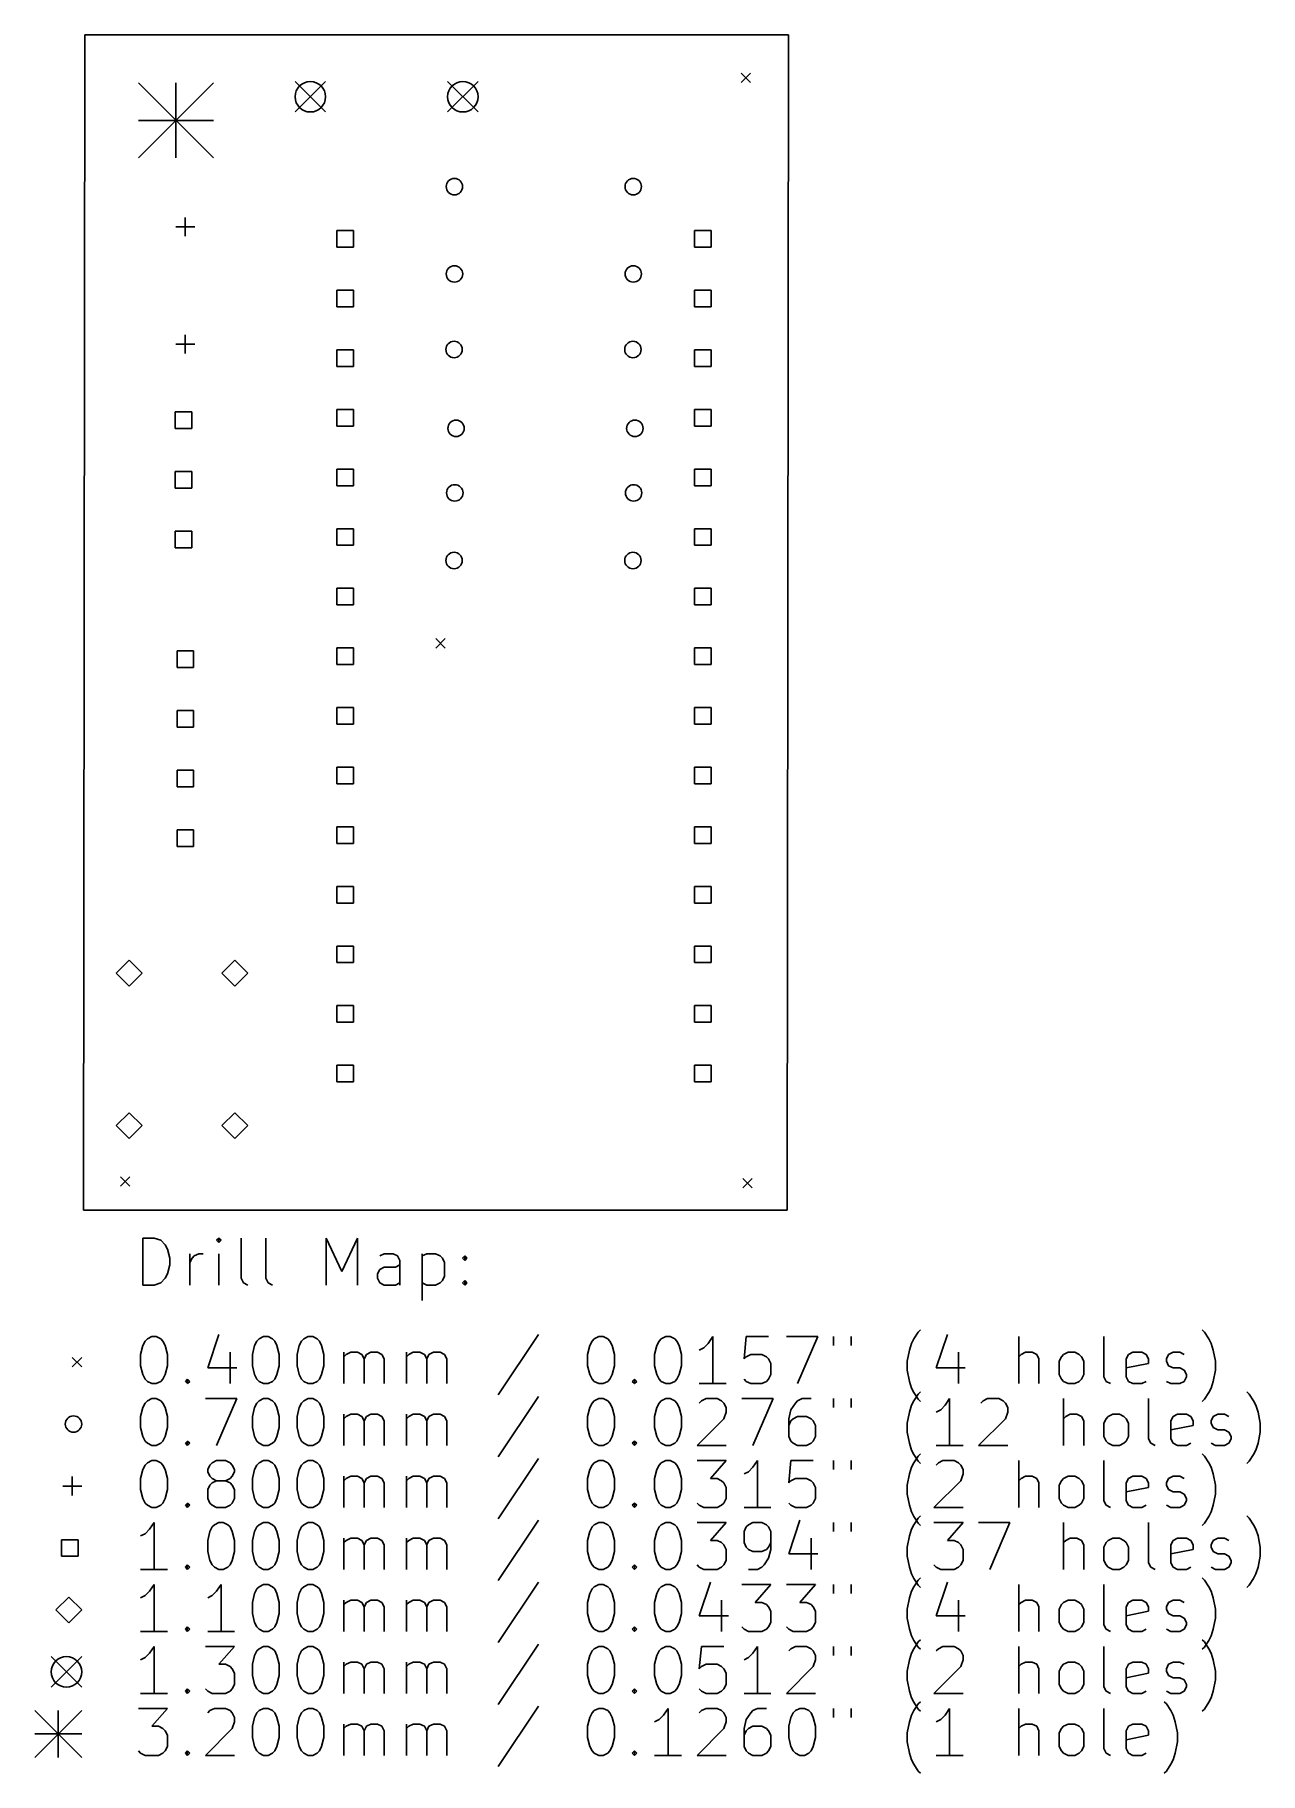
# Model space of a CAD drawing. Extents: x 89.9 to 142.2, y -162.2 to -88.1.
import ezdxf

# ---------------------------------------------------------------- set-up
doc = ezdxf.new("R2010")
doc.units = 0
doc.layers.add('BLACK', color=7, linetype='CONTINUOUS')

msp = doc.modelspace()

# ---------------------------------------------------------------- linework, layer by layer
at = {"layer": 'BLACK', "linetype": 'CONTINUOUS'}
for p, q in [((92, -138.2), (92.052, -88.12)), ((92.052, -88.12), (122.044, -88.12)), ((122.044, -88.12), (121.992, -138.2)), ((94.34, -90.17), (97.54, -93.37)), ((97.54, -90.17), (94.34, -93.37)), ((95.94, -90.17), (95.94, -93.37)), ((101.02, -90.11), (102.32, -91.41)), ((102.32, -90.11), (101.02, -91.41)), ((107.52, -90.11), (108.82, -91.41)), ((108.82, -90.11), (107.52, -91.41)), ((120.032, -89.75), (120.432, -90.15)), ((120.432, -89.75), (120.032, -90.15)), ((94.34, -91.77), (97.54, -91.77)), ((96.342, -95.9), (96.342, -96.7)), ((95.942, -96.3), (96.742, -96.3)), ((103.509, -96.4664), (102.802, -96.4664)), ((102.802, -96.4664), (102.802, -97.1736)), ((103.509, -97.1736), (103.509, -96.4664)), ((118.749, -96.4664), (118.042, -96.4664)), ((118.042, -96.4664), (118.042, -97.1736)), ((118.749, -97.1736), (118.749, -96.4664)), ((102.802, -97.1736), (103.509, -97.1736)), ((118.042, -97.1736), (118.749, -97.1736)), ((103.509, -99.0064), (102.802, -99.0064)), ((102.802, -99.0064), (102.802, -99.7136)), ((103.509, -99.7136), (103.509, -99.0064)), ((118.749, -99.0064), (118.042, -99.0064)), ((118.042, -99.0064), (118.042, -99.7136)), ((118.749, -99.7136), (118.749, -99.0064)), ((102.802, -99.7136), (103.509, -99.7136)), ((118.042, -99.7136), (118.749, -99.7136)), ((95.942, -101.3), (96.742, -101.3)), ((96.342, -100.9), (96.342, -101.7)), ((103.509, -101.546), (102.802, -101.546)), ((102.802, -101.546), (102.802, -102.254)), ((103.509, -102.254), (103.509, -101.546)), ((118.749, -101.546), (118.042, -101.546)), ((118.042, -101.546), (118.042, -102.254)), ((118.749, -102.254), (118.749, -101.546)), ((102.802, -102.254), (103.509, -102.254)), ((118.042, -102.254), (118.749, -102.254)), ((96.6141, -104.186), (95.9069, -104.186)), ((95.9069, -104.186), (95.9069, -104.894)), ((96.6141, -104.894), (96.6141, -104.186)), ((103.509, -104.086), (102.802, -104.086)), ((102.802, -104.086), (102.802, -104.794)), ((103.509, -104.794), (103.509, -104.086)), ((118.749, -104.086), (118.042, -104.086)), ((118.042, -104.086), (118.042, -104.794)), ((118.749, -104.794), (118.749, -104.086)), ((95.9069, -104.894), (96.6141, -104.894)), ((102.802, -104.794), (103.509, -104.794)), ((118.042, -104.794), (118.749, -104.794)), ((103.509, -106.626), (102.802, -106.626)), ((102.802, -106.626), (102.802, -107.334)), ((103.509, -107.334), (103.509, -106.626)), ((118.749, -106.626), (118.042, -106.626)), ((118.042, -106.626), (118.042, -107.334)), ((118.749, -107.334), (118.749, -106.626)), ((96.6141, -106.726), (95.9069, -106.726)), ((95.9069, -106.726), (95.9069, -107.434)), ((96.6141, -107.434), (96.6141, -106.726)), ((102.802, -107.334), (103.509, -107.334)), ((118.042, -107.334), (118.749, -107.334)), ((95.9069, -107.434), (96.6141, -107.434)), ((96.6141, -109.266), (95.9069, -109.266)), ((95.9069, -109.266), (95.9069, -109.974)), ((96.6141, -109.974), (96.6141, -109.266)), ((103.509, -109.166), (102.802, -109.166)), ((102.802, -109.166), (102.802, -109.874)), ((103.509, -109.874), (103.509, -109.166)), ((118.749, -109.166), (118.042, -109.166)), ((118.042, -109.166), (118.042, -109.874)), ((118.749, -109.874), (118.749, -109.166)), ((95.9069, -109.974), (96.6141, -109.974)), ((102.802, -109.874), (103.509, -109.874)), ((118.042, -109.874), (118.749, -109.874)), ((103.509, -111.706), (102.802, -111.706)), ((102.802, -111.706), (102.802, -112.414)), ((103.509, -112.414), (103.509, -111.706)), ((118.749, -111.706), (118.042, -111.706)), ((118.042, -111.706), (118.042, -112.414)), ((118.749, -112.414), (118.749, -111.706)), ((102.802, -112.414), (103.509, -112.414)), ((118.042, -112.414), (118.749, -112.414)), ((107.022, -113.85), (107.422, -114.25)), ((107.422, -113.85), (107.022, -114.25)), ((96.6946, -114.376), (95.9874, -114.376)), ((95.9874, -114.376), (95.9874, -115.084)), ((96.6946, -115.084), (96.6946, -114.376)), ((103.509, -114.246), (102.802, -114.246)), ((102.802, -114.246), (102.802, -114.954)), ((103.509, -114.954), (103.509, -114.246)), ((118.749, -114.246), (118.042, -114.246)), ((118.042, -114.246), (118.042, -114.954)), ((118.749, -114.954), (118.749, -114.246)), ((95.9874, -115.084), (96.6946, -115.084)), ((102.802, -114.954), (103.509, -114.954)), ((118.042, -114.954), (118.749, -114.954)), ((96.6946, -116.916), (95.9874, -116.916)), ((95.9874, -116.916), (95.9874, -117.624)), ((96.6946, -117.624), (96.6946, -116.916)), ((103.509, -116.786), (102.802, -116.786)), ((102.802, -116.786), (102.802, -117.494)), ((103.509, -117.494), (103.509, -116.786)), ((118.749, -116.786), (118.042, -116.786)), ((118.042, -116.786), (118.042, -117.494)), ((118.749, -117.494), (118.749, -116.786)), ((95.9874, -117.624), (96.6946, -117.624)), ((102.802, -117.494), (103.509, -117.494)), ((118.042, -117.494), (118.749, -117.494)), ((96.6946, -119.456), (95.9874, -119.456)), ((95.9874, -119.456), (95.9874, -120.164)), ((96.6946, -120.164), (96.6946, -119.456)), ((103.509, -119.326), (102.802, -119.326)), ((102.802, -119.326), (102.802, -120.034)), ((103.509, -120.034), (103.509, -119.326)), ((118.749, -119.326), (118.042, -119.326)), ((118.042, -119.326), (118.042, -120.034)), ((118.749, -120.034), (118.749, -119.326)), ((95.9874, -120.164), (96.6946, -120.164)), ((102.802, -120.034), (103.509, -120.034)), ((118.042, -120.034), (118.749, -120.034)), ((96.6946, -121.996), (95.9874, -121.996)), ((95.9874, -121.996), (95.9874, -122.704)), ((96.6946, -122.704), (96.6946, -121.996)), ((103.509, -121.866), (102.802, -121.866)), ((102.802, -121.866), (102.802, -122.574)), ((103.509, -122.574), (103.509, -121.866)), ((118.749, -121.866), (118.042, -121.866)), ((118.042, -121.866), (118.042, -122.574)), ((118.749, -122.574), (118.749, -121.866)), ((95.9874, -122.704), (96.6946, -122.704)), ((102.802, -122.574), (103.509, -122.574)), ((118.042, -122.574), (118.749, -122.574)), ((103.509, -124.406), (102.802, -124.406)), ((102.802, -124.406), (102.802, -125.114)), ((103.509, -125.114), (103.509, -124.406)), ((118.749, -124.406), (118.042, -124.406)), ((118.042, -124.406), (118.042, -125.114)), ((118.749, -125.114), (118.749, -124.406)), ((102.802, -125.114), (103.509, -125.114)), ((118.042, -125.114), (118.749, -125.114)), ((103.509, -126.946), (102.802, -126.946)), ((102.802, -126.946), (102.802, -127.654)), ((103.509, -127.654), (103.509, -126.946)), ((118.749, -126.946), (118.042, -126.946)), ((118.042, -126.946), (118.042, -127.654)), ((118.749, -127.654), (118.749, -126.946)), ((93.95, -127.55), (93.4, -128.1)), ((93.4, -128.1), (93.95, -128.65)), ((94.5, -128.1), (93.95, -127.55)), ((93.95, -128.65), (94.5, -128.1)), ((98.45, -127.55), (97.9, -128.1)), ((97.9, -128.1), (98.45, -128.65)), ((99, -128.1), (98.45, -127.55)), ((98.45, -128.65), (99, -128.1)), ((102.802, -127.654), (103.509, -127.654)), ((118.042, -127.654), (118.749, -127.654)), ((103.509, -129.486), (102.802, -129.486)), ((102.802, -129.486), (102.802, -130.194)), ((103.509, -130.194), (103.509, -129.486)), ((118.749, -129.486), (118.042, -129.486)), ((118.042, -129.486), (118.042, -130.194)), ((118.749, -130.194), (118.749, -129.486)), ((102.802, -130.194), (103.509, -130.194)), ((118.042, -130.194), (118.749, -130.194)), ((103.509, -132.026), (102.802, -132.026)), ((102.802, -132.026), (102.802, -132.734)), ((103.509, -132.734), (103.509, -132.026)), ((118.749, -132.026), (118.042, -132.026)), ((118.042, -132.026), (118.042, -132.734)), ((118.749, -132.734), (118.749, -132.026)), ((102.802, -132.734), (103.509, -132.734)), ((118.042, -132.734), (118.749, -132.734)), ((93.95, -134.05), (93.4, -134.6)), ((94.5, -134.6), (93.95, -134.05)), ((98.45, -134.05), (97.9, -134.6)), ((99, -134.6), (98.45, -134.05)), ((93.4, -134.6), (93.95, -135.15)), ((93.95, -135.15), (94.5, -134.6)), ((97.9, -134.6), (98.45, -135.15)), ((98.45, -135.15), (99, -134.6)), ((93.582, -136.78), (93.982, -137.18)), ((93.982, -136.78), (93.582, -137.18)), ((120.102, -136.85), (120.502, -137.25)), ((120.502, -136.85), (120.102, -137.25)), ((121.992, -138.2), (92, -138.2)), ((94.5328, -141.39), (94.5328, -139.39)), ((94.5328, -139.39), (95.009, -139.39)), ((95.009, -139.39), (95.2947, -139.485)), ((95.2947, -139.485), (95.4851, -139.676)), ((95.4851, -139.676), (95.5804, -139.866)), ((95.5804, -139.866), (95.6756, -140.247)), ((97.7709, -139.39), (97.6756, -139.485)), ((97.6756, -139.485), (97.7709, -139.58)), ((97.8661, -139.485), (97.7709, -139.39)), ((97.7709, -139.39), (97.7709, -139.58)), ((97.7709, -139.58), (97.8661, -139.485)), ((98.7232, -141.104), (98.7232, -139.39)), ((99.7709, -141.104), (99.7709, -139.39)), ((102.342, -141.39), (102.342, -139.39)), ((102.342, -139.39), (103.009, -140.818)), ((103.009, -140.818), (103.676, -139.39)), ((103.676, -139.39), (103.676, -141.39)), ((95.6756, -140.533), (95.5804, -140.914)), ((95.6756, -140.247), (95.6756, -140.533)), ((96.5328, -141.39), (96.5328, -140.057)), ((96.5328, -140.437), (96.628, -140.247)), ((96.628, -140.247), (96.7232, -140.152)), ((96.7232, -140.152), (96.9137, -140.057)), ((96.9137, -140.057), (97.1042, -140.057)), ((97.7709, -141.39), (97.7709, -140.057)), ((104.533, -140.914), (104.628, -140.723)), ((104.818, -140.057), (104.628, -140.152)), ((104.628, -140.723), (104.818, -140.628)), ((105.199, -140.057), (104.818, -140.057)), ((104.818, -140.628), (105.295, -140.628)), ((105.39, -140.152), (105.199, -140.057)), ((105.295, -140.628), (105.485, -140.533)), ((105.485, -140.342), (105.39, -140.152)), ((105.485, -141.39), (105.485, -140.342)), ((106.438, -140.057), (106.438, -142.057)), ((106.438, -140.152), (106.628, -140.057)), ((106.628, -140.057), (107.009, -140.057)), ((107.009, -140.057), (107.199, -140.152)), ((107.199, -140.152), (107.295, -140.247)), ((107.295, -140.247), (107.39, -140.437)), ((107.39, -140.437), (107.39, -141.009)), ((108.152, -140.247), (108.247, -140.152)), ((108.247, -140.342), (108.152, -140.247)), ((108.247, -140.152), (108.342, -140.247)), ((108.247, -140.152), (108.247, -140.342)), ((108.342, -140.247), (108.247, -140.342)), ((95.009, -141.39), (94.5328, -141.39)), ((95.2947, -141.295), (95.009, -141.39)), ((95.4851, -141.104), (95.2947, -141.295)), ((95.5804, -140.914), (95.4851, -141.104)), ((98.8185, -141.295), (98.7232, -141.104)), ((99.009, -141.39), (98.8185, -141.295)), ((99.8661, -141.295), (99.7709, -141.104)), ((100.057, -141.39), (99.8661, -141.295)), ((104.533, -141.104), (104.533, -140.914)), ((104.628, -141.295), (104.533, -141.104)), ((104.818, -141.39), (104.628, -141.295)), ((105.295, -141.39), (104.818, -141.39)), ((105.485, -141.295), (105.295, -141.39)), ((106.628, -141.39), (106.438, -141.295)), ((107.009, -141.39), (106.628, -141.39)), ((107.199, -141.295), (107.009, -141.39)), ((107.295, -141.199), (107.199, -141.295)), ((107.39, -141.009), (107.295, -141.199)), ((108.152, -141.295), (108.247, -141.199)), ((108.247, -141.39), (108.152, -141.295)), ((108.247, -141.199), (108.342, -141.295)), ((108.247, -141.199), (108.247, -141.39)), ((108.342, -141.295), (108.247, -141.39)), ((94.628, -143.78), (94.7232, -143.685)), ((94.7232, -143.685), (94.9137, -143.59)), ((94.9137, -143.59), (95.1042, -143.59)), ((95.1042, -143.59), (95.2947, -143.685)), ((95.2947, -143.685), (95.3899, -143.78)), ((97.7709, -143.495), (97.2947, -144.923)), ((99.3899, -143.78), (99.4851, -143.685)), ((99.4851, -143.685), (99.6756, -143.59)), ((99.6756, -143.59), (99.8661, -143.59)), ((99.8661, -143.59), (100.057, -143.685)), ((100.057, -143.685), (100.152, -143.78)), ((101.295, -143.78), (101.39, -143.685)), ((101.39, -143.685), (101.58, -143.59)), ((101.58, -143.59), (101.771, -143.59)), ((101.771, -143.59), (101.961, -143.685)), ((101.961, -143.685), (102.057, -143.78)), ((111.39, -143.495), (109.676, -146.066)), ((113.676, -143.78), (113.771, -143.685)), ((113.771, -143.685), (113.961, -143.59)), ((113.961, -143.59), (114.152, -143.59)), ((114.152, -143.59), (114.342, -143.685)), ((114.342, -143.685), (114.438, -143.78)), ((116.533, -143.78), (116.628, -143.685)), ((116.628, -143.685), (116.818, -143.59)), ((116.818, -143.59), (117.009, -143.59)), ((117.009, -143.59), (117.199, -143.685)), ((117.199, -143.685), (117.295, -143.78)), ((118.818, -143.59), (118.628, -143.876)), ((118.818, -145.59), (118.818, -143.59)), ((120.247, -143.59), (120.152, -144.542)), ((121.199, -143.59), (120.247, -143.59)), ((121.961, -143.59), (123.295, -143.59)), ((123.295, -143.59), (122.438, -145.59)), ((123.961, -143.59), (123.961, -143.971)), ((124.723, -143.59), (124.723, -143.971)), ((127.295, -143.876), (127.39, -143.685)), ((127.39, -143.685), (127.58, -143.399)), ((127.58, -143.399), (127.676, -143.304)), ((128.818, -143.495), (128.342, -144.923)), ((131.866, -145.59), (131.866, -143.59)), ((135.485, -145.304), (135.485, -143.59)), ((139.771, -143.399), (139.676, -143.304)), ((139.961, -143.685), (139.771, -143.399)), ((140.057, -143.876), (139.961, -143.685)), ((94.4375, -144.352), (94.5328, -143.971)), ((94.4375, -144.828), (94.4375, -144.352)), ((94.5328, -143.971), (94.628, -143.78)), ((95.3899, -143.78), (95.4851, -143.971)), ((95.4851, -143.971), (95.5804, -144.352)), ((95.5804, -144.352), (95.5804, -144.828)), ((98.2471, -144.257), (98.2471, -145.59)), ((99.1994, -144.352), (99.2947, -143.971)), ((99.1994, -144.828), (99.1994, -144.352)), ((99.2947, -143.971), (99.3899, -143.78)), ((100.152, -143.78), (100.247, -143.971)), ((100.247, -143.971), (100.342, -144.352)), ((100.342, -144.352), (100.342, -144.828)), ((101.104, -144.352), (101.199, -143.971)), ((101.104, -144.828), (101.104, -144.352)), ((101.199, -143.971), (101.295, -143.78)), ((102.057, -143.78), (102.152, -143.971)), ((102.152, -143.971), (102.247, -144.352)), ((102.247, -144.352), (102.247, -144.828)), ((103.104, -145.59), (103.104, -144.257)), ((103.104, -144.447), (103.199, -144.352)), ((103.199, -144.352), (103.39, -144.257)), ((103.39, -144.257), (103.676, -144.257)), ((103.676, -144.257), (103.866, -144.352)), ((103.866, -144.352), (103.961, -144.542)), ((103.961, -144.542), (104.057, -144.352)), ((104.057, -144.352), (104.247, -144.257)), ((104.247, -144.257), (104.533, -144.257)), ((104.533, -144.257), (104.723, -144.352)), ((104.723, -144.352), (104.818, -144.542)), ((105.771, -145.59), (105.771, -144.257)), ((105.771, -144.447), (105.866, -144.352)), ((105.866, -144.352), (106.057, -144.257)), ((106.057, -144.257), (106.342, -144.257)), ((106.342, -144.257), (106.533, -144.352)), ((106.533, -144.352), (106.628, -144.542)), ((106.628, -144.542), (106.723, -144.352)), ((106.723, -144.352), (106.914, -144.257)), ((106.914, -144.257), (107.199, -144.257)), ((107.199, -144.257), (107.39, -144.352)), ((107.39, -144.352), (107.485, -144.542)), ((113.485, -144.352), (113.58, -143.971)), ((113.485, -144.828), (113.485, -144.352)), ((113.58, -143.971), (113.676, -143.78)), ((114.438, -143.78), (114.533, -143.971)), ((114.533, -143.971), (114.628, -144.352)), ((114.628, -144.352), (114.628, -144.828)), ((116.342, -144.352), (116.438, -143.971)), ((116.342, -144.828), (116.342, -144.352)), ((116.438, -143.971), (116.533, -143.78)), ((117.295, -143.78), (117.39, -143.971)), ((117.39, -143.971), (117.485, -144.352)), ((117.485, -144.352), (117.485, -144.828)), ((118.438, -144.066), (118.247, -144.161)), ((118.628, -143.876), (118.438, -144.066)), ((120.247, -144.447), (120.438, -144.352)), ((120.438, -144.352), (120.914, -144.352)), ((120.914, -144.352), (121.104, -144.447)), ((127.104, -144.637), (127.199, -144.161)), ((127.199, -144.161), (127.295, -143.876)), ((129.295, -144.257), (129.295, -145.59)), ((131.961, -144.352), (131.866, -144.447)), ((132.152, -144.257), (131.961, -144.352)), ((132.438, -144.257), (132.152, -144.257)), ((132.628, -144.352), (132.438, -144.257)), ((132.723, -144.542), (132.628, -144.352)), ((133.676, -144.447), (133.771, -144.352)), ((133.771, -144.352), (133.961, -144.257)), ((133.961, -144.257), (134.247, -144.257)), ((134.247, -144.257), (134.438, -144.352)), ((134.438, -144.352), (134.533, -144.447)), ((136.438, -144.542), (136.533, -144.352)), ((136.533, -144.352), (136.723, -144.257)), ((136.723, -144.257), (137.104, -144.257)), ((137.104, -144.257), (137.295, -144.352)), ((137.295, -144.352), (137.39, -144.542)), ((138.152, -144.542), (138.247, -144.352)), ((138.247, -144.352), (138.438, -144.257)), ((138.438, -144.257), (138.723, -144.257)), ((138.723, -144.257), (138.914, -144.352)), ((140.152, -144.161), (140.057, -143.876)), ((140.247, -144.637), (140.152, -144.161)), ((91.525, -144.475), (91.925, -144.875)), ((91.925, -144.475), (91.525, -144.875)), ((94.5328, -145.209), (94.4375, -144.828)), ((95.5804, -144.828), (95.4851, -145.209)), ((97.2947, -144.923), (98.5328, -144.923)), ((99.2947, -145.209), (99.1994, -144.828)), ((100.342, -144.828), (100.247, -145.209)), ((101.199, -145.209), (101.104, -144.828)), ((102.247, -144.828), (102.152, -145.209)), ((103.961, -144.542), (103.961, -145.59)), ((104.818, -144.542), (104.818, -145.59)), ((106.628, -144.542), (106.628, -145.59)), ((107.485, -144.542), (107.485, -145.59)), ((113.58, -145.209), (113.485, -144.828)), ((114.628, -144.828), (114.533, -145.209)), ((116.438, -145.209), (116.342, -144.828)), ((117.485, -144.828), (117.39, -145.209)), ((120.152, -144.542), (120.247, -144.447)), ((121.104, -144.447), (121.199, -144.542)), ((121.199, -144.542), (121.295, -144.733)), ((121.295, -144.733), (121.295, -145.209)), ((127.104, -145.018), (127.104, -144.637)), ((127.199, -145.495), (127.104, -145.018)), ((128.342, -144.923), (129.58, -144.923)), ((132.723, -145.59), (132.723, -144.542)), ((133.58, -144.637), (133.676, -144.447)), ((133.58, -145.209), (133.58, -144.637)), ((134.533, -144.447), (134.628, -144.637)), ((134.628, -144.637), (134.628, -145.209)), ((136.438, -145.304), (136.438, -144.542)), ((137.39, -144.733), (136.438, -144.923)), ((137.39, -144.542), (137.39, -144.733)), ((138.152, -144.637), (138.152, -144.542)), ((138.247, -144.828), (138.152, -144.637)), ((138.438, -144.923), (138.247, -144.828)), ((138.723, -144.923), (138.438, -144.923)), ((138.914, -145.018), (138.723, -144.923)), ((139.009, -145.209), (138.914, -145.018)), ((140.152, -145.495), (140.247, -145.018)), ((140.247, -145.018), (140.247, -144.637)), ((94.628, -145.399), (94.5328, -145.209)), ((94.7232, -145.495), (94.628, -145.399)), ((94.9137, -145.59), (94.7232, -145.495)), ((95.1042, -145.59), (94.9137, -145.59)), ((95.2947, -145.495), (95.1042, -145.59)), ((95.3899, -145.399), (95.2947, -145.495)), ((95.4851, -145.209), (95.3899, -145.399)), ((96.3423, -145.495), (96.4375, -145.399)), ((96.4375, -145.59), (96.3423, -145.495)), ((96.4375, -145.399), (96.5328, -145.495)), ((96.4375, -145.399), (96.4375, -145.59)), ((96.5328, -145.495), (96.4375, -145.59)), ((99.3899, -145.399), (99.2947, -145.209)), ((99.4851, -145.495), (99.3899, -145.399)), ((99.6756, -145.59), (99.4851, -145.495)), ((99.8661, -145.59), (99.6756, -145.59)), ((100.057, -145.495), (99.8661, -145.59)), ((100.152, -145.399), (100.057, -145.495)), ((100.247, -145.209), (100.152, -145.399)), ((101.295, -145.399), (101.199, -145.209)), ((101.39, -145.495), (101.295, -145.399)), ((101.58, -145.59), (101.39, -145.495)), ((101.771, -145.59), (101.58, -145.59)), ((101.961, -145.495), (101.771, -145.59)), ((102.057, -145.399), (101.961, -145.495)), ((102.152, -145.209), (102.057, -145.399)), ((113.676, -145.399), (113.58, -145.209)), ((113.771, -145.495), (113.676, -145.399)), ((113.961, -145.59), (113.771, -145.495)), ((114.152, -145.59), (113.961, -145.59)), ((114.342, -145.495), (114.152, -145.59)), ((114.438, -145.399), (114.342, -145.495)), ((114.533, -145.209), (114.438, -145.399)), ((115.39, -145.495), (115.485, -145.399)), ((115.485, -145.59), (115.39, -145.495)), ((115.485, -145.399), (115.58, -145.495)), ((115.485, -145.399), (115.485, -145.59)), ((115.58, -145.495), (115.485, -145.59)), ((116.533, -145.399), (116.438, -145.209)), ((116.628, -145.495), (116.533, -145.399)), ((116.818, -145.59), (116.628, -145.495)), ((117.009, -145.59), (116.818, -145.59)), ((117.199, -145.495), (117.009, -145.59)), ((117.295, -145.399), (117.199, -145.495)), ((117.39, -145.209), (117.295, -145.399)), ((119.39, -145.59), (118.247, -145.59)), ((120.247, -145.495), (120.152, -145.399)), ((120.438, -145.59), (120.247, -145.495)), ((120.914, -145.59), (120.438, -145.59)), ((121.104, -145.495), (120.914, -145.59)), ((121.199, -145.399), (121.104, -145.495)), ((121.295, -145.209), (121.199, -145.399)), ((127.295, -145.78), (127.199, -145.495)), ((127.39, -145.971), (127.295, -145.78)), ((133.676, -145.399), (133.58, -145.209)), ((133.771, -145.495), (133.676, -145.399)), ((133.961, -145.59), (133.771, -145.495)), ((134.247, -145.59), (133.961, -145.59)), ((134.438, -145.495), (134.247, -145.59)), ((134.533, -145.399), (134.438, -145.495)), ((134.628, -145.209), (134.533, -145.399)), ((135.58, -145.495), (135.485, -145.304)), ((135.771, -145.59), (135.58, -145.495)), ((136.533, -145.495), (136.438, -145.304)), ((136.723, -145.59), (136.533, -145.495)), ((137.104, -145.59), (136.723, -145.59)), ((137.295, -145.495), (137.104, -145.59)), ((138.152, -145.495), (138.342, -145.59)), ((138.342, -145.59), (138.723, -145.59)), ((138.723, -145.59), (138.914, -145.495)), ((138.914, -145.495), (139.009, -145.304)), ((139.009, -145.304), (139.009, -145.209)), ((139.961, -145.971), (140.057, -145.78)), ((140.057, -145.78), (140.152, -145.495)), ((94.4375, -146.992), (94.5328, -146.611)), ((94.5328, -146.611), (94.628, -146.42)), ((94.628, -146.42), (94.7232, -146.325)), ((94.7232, -146.325), (94.9137, -146.23)), ((94.9137, -146.23), (95.1042, -146.23)), ((95.1042, -146.23), (95.2947, -146.325)), ((95.2947, -146.325), (95.3899, -146.42)), ((95.3899, -146.42), (95.4851, -146.611)), ((95.4851, -146.611), (95.5804, -146.992)), ((97.1994, -146.23), (98.5328, -146.23)), ((98.5328, -146.23), (97.6756, -148.23)), ((99.1994, -146.992), (99.2947, -146.611)), ((99.2947, -146.611), (99.3899, -146.42)), ((99.3899, -146.42), (99.4851, -146.325)), ((99.4851, -146.325), (99.6756, -146.23)), ((99.6756, -146.23), (99.8661, -146.23)), ((99.8661, -146.23), (100.057, -146.325)), ((100.057, -146.325), (100.152, -146.42)), ((100.152, -146.42), (100.247, -146.611)), ((100.247, -146.611), (100.342, -146.992)), ((101.104, -146.992), (101.199, -146.611)), ((101.199, -146.611), (101.295, -146.42)), ((101.295, -146.42), (101.39, -146.325)), ((101.39, -146.325), (101.58, -146.23)), ((101.58, -146.23), (101.771, -146.23)), ((101.771, -146.23), (101.961, -146.325)), ((101.961, -146.325), (102.057, -146.42)), ((102.057, -146.42), (102.152, -146.611)), ((102.152, -146.611), (102.247, -146.992)), ((111.39, -146.135), (109.676, -148.706)), ((113.485, -146.992), (113.58, -146.611)), ((113.58, -146.611), (113.676, -146.42)), ((113.676, -146.42), (113.771, -146.325)), ((113.771, -146.325), (113.961, -146.23)), ((113.961, -146.23), (114.152, -146.23)), ((114.152, -146.23), (114.342, -146.325)), ((114.342, -146.325), (114.438, -146.42)), ((114.438, -146.42), (114.533, -146.611)), ((114.533, -146.611), (114.628, -146.992)), ((116.342, -146.992), (116.438, -146.611)), ((116.438, -146.611), (116.533, -146.42)), ((116.533, -146.42), (116.628, -146.325)), ((116.628, -146.325), (116.818, -146.23)), ((116.818, -146.23), (117.009, -146.23)), ((117.009, -146.23), (117.199, -146.325)), ((117.199, -146.325), (117.295, -146.42)), ((117.295, -146.42), (117.39, -146.611)), ((117.39, -146.611), (117.485, -146.992)), ((118.247, -146.42), (118.342, -146.325)), ((118.342, -146.325), (118.533, -146.23)), ((118.533, -146.23), (119.009, -146.23)), ((119.009, -146.23), (119.199, -146.325)), ((119.199, -146.325), (119.295, -146.42)), ((119.295, -146.42), (119.39, -146.611)), ((119.39, -146.611), (119.39, -146.801)), ((120.057, -146.23), (121.39, -146.23)), ((121.39, -146.23), (120.533, -148.23)), ((122.342, -146.42), (122.152, -146.706)), ((122.438, -146.325), (122.342, -146.42)), ((122.628, -146.23), (122.438, -146.325)), ((123.009, -146.23), (122.628, -146.23)), ((123.961, -146.23), (123.961, -146.611)), ((124.723, -146.23), (124.723, -146.611)), ((127.199, -146.801), (127.295, -146.516)), ((127.295, -146.516), (127.39, -146.325)), ((127.58, -146.257), (127.39, -145.971)), ((127.39, -146.325), (127.58, -146.039)), ((127.58, -146.039), (127.676, -145.944)), ((127.676, -146.352), (127.58, -146.257)), ((128.723, -146.516), (128.533, -146.706)), ((128.914, -146.23), (128.723, -146.516)), ((128.914, -148.23), (128.914, -146.23)), ((130.247, -146.42), (130.342, -146.325)), ((130.342, -146.325), (130.533, -146.23)), ((130.533, -146.23), (131.009, -146.23)), ((131.009, -146.23), (131.199, -146.325)), ((131.199, -146.325), (131.295, -146.42)), ((131.295, -146.42), (131.39, -146.611)), ((131.39, -146.611), (131.39, -146.801)), ((133.771, -148.23), (133.771, -146.23)), ((137.39, -147.944), (137.39, -146.23)), ((139.676, -146.352), (139.771, -146.257)), ((139.771, -146.257), (139.961, -145.971)), ((141.676, -146.039), (141.58, -145.944)), ((141.866, -146.325), (141.676, -146.039)), ((141.961, -146.516), (141.866, -146.325)), ((142.057, -146.801), (141.961, -146.516)), ((94.4375, -147.468), (94.4375, -146.992)), ((95.5804, -146.992), (95.5804, -147.468)), ((99.1994, -147.468), (99.1994, -146.992)), ((100.342, -146.992), (100.342, -147.468)), ((101.104, -147.468), (101.104, -146.992)), ((102.247, -146.992), (102.247, -147.468)), ((103.104, -148.23), (103.104, -146.897)), ((103.104, -147.087), (103.199, -146.992)), ((103.199, -146.992), (103.39, -146.897)), ((103.39, -146.897), (103.676, -146.897)), ((103.676, -146.897), (103.866, -146.992)), ((103.866, -146.992), (103.961, -147.182)), ((103.961, -147.182), (104.057, -146.992)), ((103.961, -147.182), (103.961, -148.23)), ((104.057, -146.992), (104.247, -146.897)), ((104.247, -146.897), (104.533, -146.897)), ((104.533, -146.897), (104.723, -146.992)), ((104.723, -146.992), (104.818, -147.182)), ((104.818, -147.182), (104.818, -148.23)), ((105.771, -148.23), (105.771, -146.897)), ((105.771, -147.087), (105.866, -146.992)), ((105.866, -146.992), (106.057, -146.897)), ((106.057, -146.897), (106.342, -146.897)), ((106.342, -146.897), (106.533, -146.992)), ((106.533, -146.992), (106.628, -147.182)), ((106.628, -147.182), (106.723, -146.992)), ((106.628, -147.182), (106.628, -148.23)), ((106.723, -146.992), (106.914, -146.897)), ((106.914, -146.897), (107.199, -146.897)), ((107.199, -146.897), (107.39, -146.992)), ((107.39, -146.992), (107.485, -147.182)), ((107.485, -147.182), (107.485, -148.23)), ((113.485, -147.468), (113.485, -146.992)), ((114.628, -146.992), (114.628, -147.468)), ((116.342, -147.468), (116.342, -146.992)), ((117.485, -146.992), (117.485, -147.468)), ((119.295, -147.087), (118.152, -148.23)), ((119.39, -146.801), (119.295, -147.087)), ((122.152, -146.706), (122.057, -147.087)), ((122.057, -147.087), (122.057, -147.849)), ((122.152, -147.182), (122.057, -147.373)), ((122.247, -147.087), (122.152, -147.182)), ((122.438, -146.992), (122.247, -147.087)), ((122.818, -146.992), (122.438, -146.992)), ((123.009, -147.087), (122.818, -146.992)), ((123.104, -147.182), (123.009, -147.087)), ((123.199, -147.373), (123.104, -147.182)), ((123.199, -147.849), (123.199, -147.373)), ((127.104, -147.277), (127.199, -146.801)), ((127.104, -147.658), (127.104, -147.277)), ((128.533, -146.706), (128.342, -146.801)), ((131.295, -147.087), (130.152, -148.23)), ((131.39, -146.801), (131.295, -147.087)), ((133.866, -146.992), (133.771, -147.087)), ((134.057, -146.897), (133.866, -146.992)), ((134.342, -146.897), (134.057, -146.897)), ((134.533, -146.992), (134.342, -146.897)), ((134.628, -147.182), (134.533, -146.992)), ((134.628, -148.23), (134.628, -147.182)), ((135.485, -147.277), (135.58, -147.087)), ((135.485, -147.849), (135.485, -147.277)), ((135.58, -147.087), (135.676, -146.992)), ((135.676, -146.992), (135.866, -146.897)), ((135.866, -146.897), (136.152, -146.897)), ((136.152, -146.897), (136.342, -146.992)), ((136.342, -146.992), (136.438, -147.087)), ((136.438, -147.087), (136.533, -147.277)), ((136.533, -147.277), (136.533, -147.849)), ((138.342, -147.182), (138.438, -146.992)), ((138.342, -147.944), (138.342, -147.182)), ((139.295, -147.373), (138.342, -147.563)), ((138.438, -146.992), (138.628, -146.897)), ((138.628, -146.897), (139.009, -146.897)), ((139.009, -146.897), (139.199, -146.992)), ((139.199, -146.992), (139.295, -147.182)), ((139.295, -147.182), (139.295, -147.373)), ((140.057, -147.182), (140.152, -146.992)), ((140.057, -147.277), (140.057, -147.182)), ((140.152, -147.468), (140.057, -147.277)), ((140.152, -146.992), (140.342, -146.897)), ((140.342, -146.897), (140.628, -146.897)), ((140.628, -146.897), (140.818, -146.992)), ((142.152, -147.277), (142.057, -146.801)), ((142.152, -147.658), (142.152, -147.277)), ((94.5328, -147.849), (94.4375, -147.468)), ((94.628, -148.039), (94.5328, -147.849)), ((94.7232, -148.135), (94.628, -148.039)), ((94.9137, -148.23), (94.7232, -148.135)), ((95.2947, -148.135), (95.1042, -148.23)), ((95.3899, -148.039), (95.2947, -148.135)), ((95.4851, -147.849), (95.3899, -148.039)), ((95.5804, -147.468), (95.4851, -147.849)), ((96.3423, -148.135), (96.4375, -148.039)), ((96.4375, -148.23), (96.3423, -148.135)), ((96.4375, -148.039), (96.5328, -148.135)), ((96.4375, -148.039), (96.4375, -148.23)), ((96.5328, -148.135), (96.4375, -148.23)), ((99.2947, -147.849), (99.1994, -147.468)), ((99.3899, -148.039), (99.2947, -147.849)), ((99.4851, -148.135), (99.3899, -148.039)), ((99.6756, -148.23), (99.4851, -148.135)), ((100.057, -148.135), (99.8661, -148.23)), ((100.152, -148.039), (100.057, -148.135)), ((100.247, -147.849), (100.152, -148.039)), ((100.342, -147.468), (100.247, -147.849)), ((101.199, -147.849), (101.104, -147.468)), ((101.295, -148.039), (101.199, -147.849)), ((101.39, -148.135), (101.295, -148.039)), ((101.58, -148.23), (101.39, -148.135)), ((101.961, -148.135), (101.771, -148.23)), ((102.057, -148.039), (101.961, -148.135)), ((102.152, -147.849), (102.057, -148.039)), ((102.247, -147.468), (102.152, -147.849)), ((113.58, -147.849), (113.485, -147.468)), ((113.676, -148.039), (113.58, -147.849)), ((113.771, -148.135), (113.676, -148.039)), ((113.961, -148.23), (113.771, -148.135)), ((114.342, -148.135), (114.152, -148.23)), ((114.438, -148.039), (114.342, -148.135)), ((114.533, -147.849), (114.438, -148.039)), ((114.628, -147.468), (114.533, -147.849)), ((115.39, -148.135), (115.485, -148.039)), ((115.485, -148.23), (115.39, -148.135)), ((115.485, -148.039), (115.58, -148.135)), ((115.485, -148.039), (115.485, -148.23)), ((115.58, -148.135), (115.485, -148.23)), ((116.438, -147.849), (116.342, -147.468)), ((116.533, -148.039), (116.438, -147.849)), ((116.628, -148.135), (116.533, -148.039)), ((116.818, -148.23), (116.628, -148.135)), ((117.199, -148.135), (117.009, -148.23)), ((117.295, -148.039), (117.199, -148.135)), ((117.39, -147.849), (117.295, -148.039)), ((117.485, -147.468), (117.39, -147.849)), ((122.057, -147.849), (122.152, -148.039)), ((122.152, -148.039), (122.247, -148.135)), ((122.247, -148.135), (122.438, -148.23)), ((122.818, -148.23), (123.009, -148.135)), ((123.009, -148.135), (123.104, -148.039)), ((123.104, -148.039), (123.199, -147.849)), ((127.199, -148.135), (127.104, -147.658)), ((127.295, -148.42), (127.199, -148.135)), ((135.58, -148.039), (135.485, -147.849)), ((135.676, -148.135), (135.58, -148.039)), ((135.866, -148.23), (135.676, -148.135)), ((136.342, -148.135), (136.152, -148.23)), ((136.438, -148.039), (136.342, -148.135)), ((136.533, -147.849), (136.438, -148.039)), ((137.485, -148.135), (137.39, -147.944)), ((137.676, -148.23), (137.485, -148.135)), ((138.438, -148.135), (138.342, -147.944)), ((138.628, -148.23), (138.438, -148.135)), ((139.199, -148.135), (139.009, -148.23)), ((140.057, -148.135), (140.247, -148.23)), ((140.342, -147.563), (140.152, -147.468)), ((140.628, -147.563), (140.342, -147.563)), ((140.818, -147.658), (140.628, -147.563)), ((140.628, -148.23), (140.818, -148.135)), ((140.914, -147.849), (140.818, -147.658)), ((140.818, -148.135), (140.914, -147.944)), ((140.914, -147.944), (140.914, -147.849)), ((141.961, -148.42), (142.057, -148.135)), ((142.057, -148.135), (142.152, -147.658)), ((94.7232, -148.965), (94.9137, -148.87)), ((95.1042, -148.23), (94.9137, -148.23)), ((94.9137, -148.87), (95.1042, -148.87)), ((95.1042, -148.87), (95.2947, -148.965)), ((97.4851, -148.965), (97.6756, -148.87)), ((97.6756, -148.87), (98.0566, -148.87)), ((98.0566, -148.87), (98.2471, -148.965)), ((99.4851, -148.965), (99.6756, -148.87)), ((99.8661, -148.23), (99.6756, -148.23)), ((99.6756, -148.87), (99.8661, -148.87)), ((99.8661, -148.87), (100.057, -148.965)), ((101.39, -148.965), (101.58, -148.87)), ((101.771, -148.23), (101.58, -148.23)), ((101.58, -148.87), (101.771, -148.87)), ((101.771, -148.87), (101.961, -148.965)), ((111.39, -148.775), (109.676, -151.346)), ((113.771, -148.965), (113.961, -148.87)), ((114.152, -148.23), (113.961, -148.23)), ((113.961, -148.87), (114.152, -148.87)), ((114.152, -148.87), (114.342, -148.965)), ((116.628, -148.965), (116.818, -148.87)), ((117.009, -148.23), (116.818, -148.23)), ((116.818, -148.87), (117.009, -148.87)), ((117.009, -148.87), (117.199, -148.965)), ((118.152, -148.23), (119.39, -148.23)), ((118.152, -148.87), (119.39, -148.87)), ((119.39, -148.87), (118.723, -149.632)), ((120.723, -148.87), (120.533, -149.156)), ((120.723, -150.87), (120.723, -148.87)), ((122.152, -148.87), (122.057, -149.822)), ((123.104, -148.87), (122.152, -148.87)), ((122.438, -148.23), (122.818, -148.23)), ((123.961, -148.87), (123.961, -149.251)), ((124.723, -148.87), (124.723, -149.251)), ((127.39, -148.611), (127.295, -148.42)), ((127.58, -148.897), (127.39, -148.611)), ((127.39, -148.965), (127.58, -148.679)), ((127.58, -148.679), (127.676, -148.584)), ((129.485, -148.23), (128.342, -148.23)), ((128.438, -148.965), (128.628, -148.87)), ((128.628, -148.87), (129.104, -148.87)), ((129.104, -148.87), (129.295, -148.965)), ((130.152, -148.23), (131.39, -148.23)), ((131.866, -150.87), (131.866, -148.87)), ((135.485, -150.584), (135.485, -148.87)), ((136.152, -148.23), (135.866, -148.23)), ((139.009, -148.23), (138.628, -148.23)), ((139.771, -148.679), (139.676, -148.584)), ((139.961, -148.965), (139.771, -148.679)), ((140.247, -148.23), (140.628, -148.23)), ((141.676, -148.897), (141.866, -148.611)), ((141.866, -148.611), (141.961, -148.42)), ((91.525, -149.555), (91.525, -150.355)), ((94.4375, -149.632), (94.5328, -149.251)), ((94.5328, -149.251), (94.628, -149.06)), ((94.628, -149.06), (94.7232, -148.965)), ((95.2947, -148.965), (95.3899, -149.06)), ((95.3899, -149.06), (95.4851, -149.251)), ((95.4851, -149.251), (95.5804, -149.632)), ((97.2947, -149.251), (97.3899, -149.06)), ((97.2947, -149.346), (97.2947, -149.251)), ((97.3899, -149.537), (97.2947, -149.346)), ((97.3899, -149.06), (97.4851, -148.965)), ((97.4851, -149.632), (97.3899, -149.537)), ((98.2471, -148.965), (98.3423, -149.06)), ((98.3423, -149.537), (98.2471, -149.632)), ((98.3423, -149.06), (98.4375, -149.251)), ((98.4375, -149.346), (98.3423, -149.537)), ((98.4375, -149.251), (98.4375, -149.346)), ((99.1994, -149.632), (99.2947, -149.251)), ((99.2947, -149.251), (99.3899, -149.06)), ((99.3899, -149.06), (99.4851, -148.965)), ((100.057, -148.965), (100.152, -149.06)), ((100.152, -149.06), (100.247, -149.251)), ((100.247, -149.251), (100.342, -149.632)), ((101.104, -149.632), (101.199, -149.251)), ((101.199, -149.251), (101.295, -149.06)), ((101.295, -149.06), (101.39, -148.965)), ((101.961, -148.965), (102.057, -149.06)), ((102.057, -149.06), (102.152, -149.251)), ((102.152, -149.251), (102.247, -149.632)), ((103.104, -150.87), (103.104, -149.537)), ((103.199, -149.632), (103.39, -149.537)), ((103.39, -149.537), (103.676, -149.537)), ((103.676, -149.537), (103.866, -149.632)), ((104.057, -149.632), (104.247, -149.537)), ((104.247, -149.537), (104.533, -149.537)), ((104.533, -149.537), (104.723, -149.632)), ((105.771, -150.87), (105.771, -149.537)), ((105.866, -149.632), (106.057, -149.537)), ((106.057, -149.537), (106.342, -149.537)), ((106.342, -149.537), (106.533, -149.632)), ((106.723, -149.632), (106.914, -149.537)), ((106.914, -149.537), (107.199, -149.537)), ((107.199, -149.537), (107.39, -149.632)), ((113.485, -149.632), (113.58, -149.251)), ((113.58, -149.251), (113.676, -149.06)), ((113.676, -149.06), (113.771, -148.965)), ((114.342, -148.965), (114.438, -149.06)), ((114.438, -149.06), (114.533, -149.251)), ((114.533, -149.251), (114.628, -149.632)), ((116.342, -149.632), (116.438, -149.251)), ((116.438, -149.251), (116.533, -149.06)), ((116.533, -149.06), (116.628, -148.965)), ((117.199, -148.965), (117.295, -149.06)), ((117.295, -149.06), (117.39, -149.251)), ((117.39, -149.251), (117.485, -149.632)), ((120.342, -149.346), (120.152, -149.441)), ((120.533, -149.156), (120.342, -149.346)), ((127.104, -149.917), (127.199, -149.441)), ((127.199, -149.441), (127.295, -149.156)), ((127.295, -149.156), (127.39, -148.965)), ((127.676, -148.992), (127.58, -148.897)), ((128.342, -149.06), (128.438, -148.965)), ((129.295, -148.965), (129.39, -149.06)), ((129.39, -149.06), (129.485, -149.251)), ((129.485, -149.441), (129.39, -149.727)), ((129.485, -149.251), (129.485, -149.441)), ((132.152, -149.537), (131.961, -149.632)), ((132.438, -149.537), (132.152, -149.537)), ((132.628, -149.632), (132.438, -149.537)), ((133.771, -149.632), (133.961, -149.537)), ((133.961, -149.537), (134.247, -149.537)), ((134.247, -149.537), (134.438, -149.632)), ((136.533, -149.632), (136.723, -149.537)), ((136.723, -149.537), (137.104, -149.537)), ((137.104, -149.537), (137.295, -149.632)), ((138.247, -149.632), (138.438, -149.537)), ((138.438, -149.537), (138.723, -149.537)), ((138.723, -149.537), (138.914, -149.632)), ((140.057, -149.156), (139.961, -148.965)), ((140.152, -149.441), (140.057, -149.156)), ((140.247, -149.917), (140.152, -149.441)), ((141.58, -148.992), (141.676, -148.897)), ((91.125, -149.955), (91.925, -149.955)), ((94.4375, -150.108), (94.4375, -149.632)), ((94.5328, -150.489), (94.4375, -150.108)), ((95.5804, -150.108), (95.4851, -150.489)), ((95.5804, -149.632), (95.5804, -150.108)), ((97.3899, -149.917), (97.2947, -150.108)), ((97.2947, -150.108), (97.2947, -150.489)), ((97.4851, -149.822), (97.3899, -149.917)), ((97.6756, -149.727), (97.4851, -149.632)), ((97.6756, -149.727), (97.4851, -149.822)), ((98.0566, -149.727), (97.6756, -149.727)), ((98.2471, -149.632), (98.0566, -149.727)), ((98.2471, -149.822), (98.0566, -149.727)), ((98.3423, -149.917), (98.2471, -149.822)), ((98.4375, -150.108), (98.3423, -149.917)), ((98.4375, -150.489), (98.4375, -150.108)), ((99.1994, -150.108), (99.1994, -149.632)), ((99.2947, -150.489), (99.1994, -150.108)), ((100.342, -150.108), (100.247, -150.489)), ((100.342, -149.632), (100.342, -150.108)), ((101.104, -150.108), (101.104, -149.632)), ((101.199, -150.489), (101.104, -150.108)), ((102.247, -150.108), (102.152, -150.489)), ((102.247, -149.632), (102.247, -150.108)), ((103.104, -149.727), (103.199, -149.632)), ((103.866, -149.632), (103.961, -149.822)), ((103.961, -149.822), (104.057, -149.632)), ((103.961, -149.822), (103.961, -150.87)), ((104.723, -149.632), (104.818, -149.822)), ((104.818, -149.822), (104.818, -150.87)), ((105.771, -149.727), (105.866, -149.632)), ((106.533, -149.632), (106.628, -149.822)), ((106.628, -149.822), (106.723, -149.632)), ((106.628, -149.822), (106.628, -150.87)), ((107.39, -149.632), (107.485, -149.822)), ((107.485, -149.822), (107.485, -150.87)), ((113.485, -150.108), (113.485, -149.632)), ((113.58, -150.489), (113.485, -150.108)), ((114.628, -150.108), (114.533, -150.489)), ((114.628, -149.632), (114.628, -150.108)), ((116.342, -150.108), (116.342, -149.632)), ((116.438, -150.489), (116.342, -150.108)), ((117.485, -150.108), (117.39, -150.489)), ((117.485, -149.632), (117.485, -150.108)), ((118.723, -149.632), (119.009, -149.632)), ((119.009, -149.632), (119.199, -149.727)), ((119.199, -149.727), (119.295, -149.822)), ((119.295, -149.822), (119.39, -150.013)), ((119.39, -150.013), (119.39, -150.489)), ((122.057, -149.822), (122.152, -149.727)), ((122.152, -149.727), (122.342, -149.632)), ((122.342, -149.632), (122.818, -149.632)), ((122.818, -149.632), (123.009, -149.727)), ((123.009, -149.727), (123.104, -149.822)), ((123.104, -149.822), (123.199, -150.013)), ((123.199, -150.013), (123.199, -150.489)), ((127.104, -150.298), (127.104, -149.917)), ((127.199, -150.775), (127.104, -150.298)), ((129.39, -149.727), (128.247, -150.87)), ((131.961, -149.632), (131.866, -149.727)), ((132.723, -149.822), (132.628, -149.632)), ((132.723, -150.87), (132.723, -149.822)), ((133.58, -149.917), (133.676, -149.727)), ((133.58, -150.489), (133.58, -149.917)), ((133.676, -149.727), (133.771, -149.632)), ((134.438, -149.632), (134.533, -149.727)), ((134.533, -149.727), (134.628, -149.917)), ((134.628, -149.917), (134.628, -150.489)), ((136.438, -149.822), (136.533, -149.632)), ((136.438, -150.584), (136.438, -149.822)), ((137.39, -150.013), (136.438, -150.203)), ((137.295, -149.632), (137.39, -149.822)), ((137.39, -149.822), (137.39, -150.013)), ((138.152, -149.822), (138.247, -149.632)), ((138.152, -149.917), (138.152, -149.822)), ((138.247, -150.108), (138.152, -149.917)), ((138.438, -150.203), (138.247, -150.108)), ((138.723, -150.203), (138.438, -150.203)), ((138.914, -150.298), (138.723, -150.203)), ((139.009, -150.489), (138.914, -150.298)), ((140.152, -150.775), (140.247, -150.298)), ((140.247, -150.298), (140.247, -149.917)), ((94.628, -150.679), (94.5328, -150.489)), ((94.7232, -150.775), (94.628, -150.679)), ((94.9137, -150.87), (94.7232, -150.775)), ((95.1042, -150.87), (94.9137, -150.87)), ((95.2947, -150.775), (95.1042, -150.87)), ((95.3899, -150.679), (95.2947, -150.775)), ((95.4851, -150.489), (95.3899, -150.679)), ((96.3423, -150.775), (96.4375, -150.679)), ((96.4375, -150.87), (96.3423, -150.775)), ((96.4375, -150.679), (96.5328, -150.775)), ((96.4375, -150.679), (96.4375, -150.87)), ((96.5328, -150.775), (96.4375, -150.87)), ((97.2947, -150.489), (97.3899, -150.679)), ((97.3899, -150.679), (97.4851, -150.775)), ((97.4851, -150.775), (97.6756, -150.87)), ((97.6756, -150.87), (98.0566, -150.87)), ((98.0566, -150.87), (98.2471, -150.775)), ((98.2471, -150.775), (98.3423, -150.679)), ((98.3423, -150.679), (98.4375, -150.489)), ((99.3899, -150.679), (99.2947, -150.489)), ((99.4851, -150.775), (99.3899, -150.679)), ((99.6756, -150.87), (99.4851, -150.775)), ((99.8661, -150.87), (99.6756, -150.87)), ((100.057, -150.775), (99.8661, -150.87)), ((100.152, -150.679), (100.057, -150.775)), ((100.247, -150.489), (100.152, -150.679)), ((101.295, -150.679), (101.199, -150.489)), ((101.39, -150.775), (101.295, -150.679)), ((101.58, -150.87), (101.39, -150.775)), ((101.771, -150.87), (101.58, -150.87)), ((101.961, -150.775), (101.771, -150.87)), ((102.057, -150.679), (101.961, -150.775)), ((102.152, -150.489), (102.057, -150.679)), ((113.676, -150.679), (113.58, -150.489)), ((113.771, -150.775), (113.676, -150.679)), ((113.961, -150.87), (113.771, -150.775)), ((114.152, -150.87), (113.961, -150.87)), ((114.342, -150.775), (114.152, -150.87)), ((114.438, -150.679), (114.342, -150.775)), ((114.533, -150.489), (114.438, -150.679)), ((115.39, -150.775), (115.485, -150.679)), ((115.485, -150.87), (115.39, -150.775)), ((115.485, -150.679), (115.58, -150.775)), ((115.485, -150.679), (115.485, -150.87)), ((115.58, -150.775), (115.485, -150.87)), ((116.533, -150.679), (116.438, -150.489)), ((116.628, -150.775), (116.533, -150.679)), ((116.818, -150.87), (116.628, -150.775)), ((117.009, -150.87), (116.818, -150.87)), ((117.199, -150.775), (117.009, -150.87)), ((117.295, -150.679), (117.199, -150.775)), ((117.39, -150.489), (117.295, -150.679)), ((118.247, -150.775), (118.152, -150.679)), ((118.438, -150.87), (118.247, -150.775)), ((119.009, -150.87), (118.438, -150.87)), ((119.199, -150.775), (119.009, -150.87)), ((119.295, -150.679), (119.199, -150.775)), ((119.39, -150.489), (119.295, -150.679)), ((121.295, -150.87), (120.152, -150.87)), ((122.152, -150.775), (122.057, -150.679)), ((122.342, -150.87), (122.152, -150.775)), ((122.818, -150.87), (122.342, -150.87)), ((123.009, -150.775), (122.818, -150.87)), ((123.104, -150.679), (123.009, -150.775)), ((123.199, -150.489), (123.104, -150.679)), ((127.295, -151.06), (127.199, -150.775)), ((127.39, -151.251), (127.295, -151.06)), ((128.247, -150.87), (129.485, -150.87)), ((133.676, -150.679), (133.58, -150.489)), ((133.771, -150.775), (133.676, -150.679)), ((133.961, -150.87), (133.771, -150.775)), ((134.247, -150.87), (133.961, -150.87)), ((134.438, -150.775), (134.247, -150.87)), ((134.533, -150.679), (134.438, -150.775)), ((134.628, -150.489), (134.533, -150.679)), ((135.58, -150.775), (135.485, -150.584)), ((135.771, -150.87), (135.58, -150.775)), ((136.533, -150.775), (136.438, -150.584)), ((136.723, -150.87), (136.533, -150.775)), ((137.104, -150.87), (136.723, -150.87)), ((137.295, -150.775), (137.104, -150.87)), ((138.152, -150.775), (138.342, -150.87)), ((138.342, -150.87), (138.723, -150.87)), ((138.723, -150.87), (138.914, -150.775)), ((138.914, -150.775), (139.009, -150.584)), ((139.009, -150.584), (139.009, -150.489)), ((139.961, -151.251), (140.057, -151.06)), ((140.057, -151.06), (140.152, -150.775)), ((94.8185, -151.796), (94.628, -151.986)), ((95.009, -151.51), (94.8185, -151.796)), ((95.009, -153.51), (95.009, -151.51)), ((97.3899, -151.891), (97.4851, -151.7)), ((97.4851, -151.7), (97.5804, -151.605)), ((97.5804, -151.605), (97.7709, -151.51)), ((97.7709, -151.51), (97.9613, -151.51)), ((97.9613, -151.51), (98.1518, -151.605)), ((98.1518, -151.605), (98.2471, -151.7)), ((98.2471, -151.7), (98.3423, -151.891)), ((99.2947, -151.891), (99.3899, -151.7)), ((99.3899, -151.7), (99.4851, -151.605)), ((99.4851, -151.605), (99.6756, -151.51)), ((99.6756, -151.51), (99.8661, -151.51)), ((99.8661, -151.51), (100.057, -151.605)), ((100.057, -151.605), (100.152, -151.7)), ((100.152, -151.7), (100.247, -151.891)), ((101.199, -151.891), (101.295, -151.7)), ((101.295, -151.7), (101.39, -151.605)), ((101.39, -151.605), (101.58, -151.51)), ((101.58, -151.51), (101.771, -151.51)), ((101.771, -151.51), (101.961, -151.605)), ((101.961, -151.605), (102.057, -151.7)), ((102.057, -151.7), (102.152, -151.891)), ((111.39, -151.415), (109.676, -153.986)), ((113.58, -151.891), (113.676, -151.7)), ((113.676, -151.7), (113.771, -151.605)), ((113.771, -151.605), (113.961, -151.51)), ((113.961, -151.51), (114.152, -151.51)), ((114.152, -151.51), (114.342, -151.605)), ((114.342, -151.605), (114.438, -151.7)), ((114.438, -151.7), (114.533, -151.891)), ((116.438, -151.891), (116.533, -151.7)), ((116.533, -151.7), (116.628, -151.605)), ((116.628, -151.605), (116.818, -151.51)), ((116.818, -151.51), (117.009, -151.51)), ((117.009, -151.51), (117.199, -151.605)), ((117.199, -151.605), (117.295, -151.7)), ((117.295, -151.7), (117.39, -151.891)), ((118.152, -151.51), (119.39, -151.51)), ((119.39, -151.51), (118.723, -152.272)), ((120.247, -151.7), (120.152, -151.891)), ((120.342, -151.605), (120.247, -151.7)), ((120.533, -151.51), (120.342, -151.605)), ((120.914, -151.51), (120.533, -151.51)), ((121.104, -151.605), (120.914, -151.51)), ((121.199, -151.7), (121.104, -151.605)), ((121.295, -151.891), (121.199, -151.7)), ((122.533, -151.415), (122.057, -152.843)), ((123.961, -151.51), (123.961, -151.891)), ((124.723, -151.51), (124.723, -151.891)), ((127.199, -152.081), (127.295, -151.796)), ((127.295, -151.796), (127.39, -151.605)), ((127.58, -151.537), (127.39, -151.251)), ((127.39, -151.605), (127.58, -151.319)), ((127.58, -151.319), (127.676, -151.224)), ((127.676, -151.632), (127.58, -151.537)), ((128.247, -151.51), (129.485, -151.51)), ((129.485, -151.51), (128.818, -152.272)), ((130.152, -151.51), (131.485, -151.51)), ((131.485, -151.51), (130.628, -153.51)), ((133.771, -153.51), (133.771, -151.51)), ((137.39, -153.224), (137.39, -151.51)), ((139.676, -151.632), (139.771, -151.537)), ((139.771, -151.537), (139.961, -151.251)), ((141.676, -151.319), (141.58, -151.224)), ((141.866, -151.605), (141.676, -151.319)), ((141.961, -151.796), (141.866, -151.605)), ((142.057, -152.081), (141.961, -151.796)), ((91.7786, -152.241), (91.0714, -152.241)), ((91.0714, -152.241), (91.0714, -152.949)), ((91.7786, -152.949), (91.7786, -152.241)), ((94.628, -151.986), (94.4375, -152.081)), ((97.2947, -152.272), (97.3899, -151.891)), ((97.2947, -152.748), (97.2947, -152.272)), ((98.3423, -151.891), (98.4375, -152.272)), ((98.4375, -152.272), (98.4375, -152.748)), ((99.1994, -152.272), (99.2947, -151.891)), ((99.1994, -152.748), (99.1994, -152.272)), ((100.247, -151.891), (100.342, -152.272)), ((100.342, -152.272), (100.342, -152.748)), ((101.104, -152.272), (101.199, -151.891)), ((101.104, -152.748), (101.104, -152.272)), ((102.152, -151.891), (102.247, -152.272)), ((102.247, -152.272), (102.247, -152.748)), ((103.104, -153.51), (103.104, -152.177)), ((103.104, -152.367), (103.199, -152.272)), ((103.199, -152.272), (103.39, -152.177)), ((103.39, -152.177), (103.676, -152.177)), ((103.676, -152.177), (103.866, -152.272)), ((103.866, -152.272), (103.961, -152.462)), ((103.961, -152.462), (104.057, -152.272)), ((103.961, -152.462), (103.961, -153.51)), ((104.057, -152.272), (104.247, -152.177)), ((104.247, -152.177), (104.533, -152.177)), ((104.533, -152.177), (104.723, -152.272)), ((104.723, -152.272), (104.818, -152.462)), ((104.818, -152.462), (104.818, -153.51)), ((105.771, -153.51), (105.771, -152.177)), ((105.771, -152.367), (105.866, -152.272)), ((105.866, -152.272), (106.057, -152.177)), ((106.057, -152.177), (106.342, -152.177)), ((106.342, -152.177), (106.533, -152.272)), ((106.533, -152.272), (106.628, -152.462)), ((106.628, -152.462), (106.723, -152.272)), ((106.628, -152.462), (106.628, -153.51)), ((106.723, -152.272), (106.914, -152.177)), ((106.914, -152.177), (107.199, -152.177)), ((107.199, -152.177), (107.39, -152.272)), ((107.39, -152.272), (107.485, -152.462)), ((107.485, -152.462), (107.485, -153.51)), ((113.485, -152.272), (113.58, -151.891)), ((113.485, -152.748), (113.485, -152.272)), ((114.533, -151.891), (114.628, -152.272)), ((114.628, -152.272), (114.628, -152.748)), ((116.342, -152.272), (116.438, -151.891)), ((116.342, -152.748), (116.342, -152.272)), ((117.39, -151.891), (117.485, -152.272)), ((117.485, -152.272), (117.485, -152.748)), ((118.723, -152.272), (119.009, -152.272)), ((119.009, -152.272), (119.199, -152.367)), ((119.199, -152.367), (119.295, -152.462)), ((119.295, -152.462), (119.39, -152.653)), ((120.152, -151.891), (120.152, -152.367)), ((120.152, -152.367), (120.247, -152.557)), ((120.247, -152.557), (120.342, -152.653)), ((121.104, -152.653), (121.199, -152.557)), ((121.199, -152.557), (121.295, -152.367)), ((121.295, -152.653), (121.295, -151.891)), ((123.009, -152.177), (123.009, -153.51)), ((127.104, -152.557), (127.199, -152.081)), ((127.104, -152.938), (127.104, -152.557)), ((128.818, -152.272), (129.104, -152.272)), ((129.104, -152.272), (129.295, -152.367)), ((129.295, -152.367), (129.39, -152.462)), ((129.39, -152.462), (129.485, -152.653)), ((133.866, -152.272), (133.771, -152.367)), ((134.057, -152.177), (133.866, -152.272)), ((134.342, -152.177), (134.057, -152.177)), ((134.533, -152.272), (134.342, -152.177)), ((134.628, -152.462), (134.533, -152.272)), ((134.628, -153.51), (134.628, -152.462)), ((135.485, -152.557), (135.58, -152.367)), ((135.485, -153.129), (135.485, -152.557)), ((135.58, -152.367), (135.676, -152.272)), ((135.676, -152.272), (135.866, -152.177)), ((135.866, -152.177), (136.152, -152.177)), ((136.152, -152.177), (136.342, -152.272)), ((136.342, -152.272), (136.438, -152.367)), ((136.438, -152.367), (136.533, -152.557)), ((136.533, -152.557), (136.533, -153.129)), ((138.342, -152.462), (138.438, -152.272)), ((138.342, -153.224), (138.342, -152.462)), ((138.438, -152.272), (138.628, -152.177)), ((138.628, -152.177), (139.009, -152.177)), ((139.009, -152.177), (139.199, -152.272)), ((139.199, -152.272), (139.295, -152.462)), ((139.295, -152.462), (139.295, -152.653)), ((140.057, -152.462), (140.152, -152.272)), ((140.057, -152.557), (140.057, -152.462)), ((140.152, -152.748), (140.057, -152.557)), ((140.152, -152.272), (140.342, -152.177)), ((140.342, -152.177), (140.628, -152.177)), ((140.628, -152.177), (140.818, -152.272)), ((142.152, -152.557), (142.057, -152.081)), ((142.152, -152.938), (142.152, -152.557)), ((91.0714, -152.949), (91.7786, -152.949)), ((96.3423, -153.415), (96.4375, -153.319)), ((96.4375, -153.319), (96.5328, -153.415)), ((96.4375, -153.319), (96.4375, -153.51)), ((97.3899, -153.129), (97.2947, -152.748)), ((97.4851, -153.319), (97.3899, -153.129)), ((97.5804, -153.415), (97.4851, -153.319)), ((98.2471, -153.319), (98.1518, -153.415)), ((98.3423, -153.129), (98.2471, -153.319)), ((98.4375, -152.748), (98.3423, -153.129)), ((99.2947, -153.129), (99.1994, -152.748)), ((99.3899, -153.319), (99.2947, -153.129)), ((99.4851, -153.415), (99.3899, -153.319)), ((100.152, -153.319), (100.057, -153.415)), ((100.247, -153.129), (100.152, -153.319)), ((100.342, -152.748), (100.247, -153.129)), ((101.199, -153.129), (101.104, -152.748)), ((101.295, -153.319), (101.199, -153.129)), ((101.39, -153.415), (101.295, -153.319)), ((102.057, -153.319), (101.961, -153.415)), ((102.152, -153.129), (102.057, -153.319)), ((102.247, -152.748), (102.152, -153.129)), ((113.58, -153.129), (113.485, -152.748)), ((113.676, -153.319), (113.58, -153.129)), ((113.771, -153.415), (113.676, -153.319)), ((114.438, -153.319), (114.342, -153.415)), ((114.533, -153.129), (114.438, -153.319)), ((114.628, -152.748), (114.533, -153.129)), ((115.39, -153.415), (115.485, -153.319)), ((115.485, -153.319), (115.58, -153.415)), ((115.485, -153.319), (115.485, -153.51)), ((116.438, -153.129), (116.342, -152.748)), ((116.533, -153.319), (116.438, -153.129)), ((116.628, -153.415), (116.533, -153.319)), ((117.295, -153.319), (117.199, -153.415)), ((117.39, -153.129), (117.295, -153.319)), ((117.485, -152.748), (117.39, -153.129)), ((118.247, -153.415), (118.152, -153.319)), ((119.295, -153.319), (119.199, -153.415)), ((119.39, -153.129), (119.295, -153.319)), ((119.39, -152.653), (119.39, -153.129)), ((120.342, -152.653), (120.533, -152.748)), ((120.533, -152.748), (120.914, -152.748)), ((120.914, -152.748), (121.104, -152.653)), ((120.914, -153.415), (121.009, -153.319)), ((121.009, -153.319), (121.199, -153.034)), ((121.199, -153.034), (121.295, -152.653)), ((122.057, -152.843), (123.295, -152.843)), ((127.199, -153.415), (127.104, -152.938)), ((128.342, -153.415), (128.247, -153.319)), ((129.39, -153.319), (129.295, -153.415)), ((129.485, -153.129), (129.39, -153.319)), ((129.485, -152.653), (129.485, -153.129)), ((135.58, -153.319), (135.485, -153.129)), ((135.676, -153.415), (135.58, -153.319)), ((136.438, -153.319), (136.342, -153.415)), ((136.533, -153.129), (136.438, -153.319)), ((137.485, -153.415), (137.39, -153.224)), ((139.295, -152.653), (138.342, -152.843)), ((138.438, -153.415), (138.342, -153.224)), ((140.342, -152.843), (140.152, -152.748)), ((140.628, -152.843), (140.342, -152.843)), ((140.818, -152.938), (140.628, -152.843)), ((140.914, -153.129), (140.818, -152.938)), ((140.818, -153.415), (140.914, -153.224)), ((140.914, -153.224), (140.914, -153.129)), ((142.057, -153.415), (142.152, -152.938)), ((95.5804, -153.51), (94.4375, -153.51)), ((96.4375, -153.51), (96.3423, -153.415)), ((96.5328, -153.415), (96.4375, -153.51)), ((97.7709, -153.51), (97.5804, -153.415)), ((97.9613, -153.51), (97.7709, -153.51)), ((98.1518, -153.415), (97.9613, -153.51)), ((99.6756, -153.51), (99.4851, -153.415)), ((99.8661, -153.51), (99.6756, -153.51)), ((100.057, -153.415), (99.8661, -153.51)), ((101.58, -153.51), (101.39, -153.415)), ((101.771, -153.51), (101.58, -153.51)), ((101.961, -153.415), (101.771, -153.51)), ((111.39, -154.055), (109.676, -156.626)), ((113.961, -153.51), (113.771, -153.415)), ((114.152, -153.51), (113.961, -153.51)), ((114.342, -153.415), (114.152, -153.51)), ((115.485, -153.51), (115.39, -153.415)), ((115.58, -153.415), (115.485, -153.51)), ((116.818, -153.51), (116.628, -153.415)), ((117.009, -153.51), (116.818, -153.51)), ((117.199, -153.415), (117.009, -153.51)), ((118.438, -153.51), (118.247, -153.415)), ((118.723, -154.055), (118.247, -155.483)), ((119.009, -153.51), (118.438, -153.51)), ((119.199, -153.415), (119.009, -153.51)), ((120.342, -153.51), (120.723, -153.51)), ((120.723, -153.51), (120.914, -153.415)), ((127.295, -153.7), (127.199, -153.415)), ((127.39, -153.891), (127.295, -153.7)), ((127.58, -154.177), (127.39, -153.891)), ((127.39, -154.245), (127.58, -153.959)), ((127.58, -153.959), (127.676, -153.864)), ((128.533, -153.51), (128.342, -153.415)), ((128.818, -154.055), (128.342, -155.483)), ((129.104, -153.51), (128.533, -153.51)), ((129.295, -153.415), (129.104, -153.51)), ((135.866, -153.51), (135.676, -153.415)), ((136.152, -153.51), (135.866, -153.51)), ((136.342, -153.415), (136.152, -153.51)), ((137.676, -153.51), (137.485, -153.415)), ((138.628, -153.51), (138.438, -153.415)), ((139.009, -153.51), (138.628, -153.51)), ((139.199, -153.415), (139.009, -153.51)), ((139.771, -153.959), (139.676, -153.864)), ((139.961, -154.245), (139.771, -153.959)), ((140.057, -153.415), (140.247, -153.51)), ((140.247, -153.51), (140.628, -153.51)), ((140.628, -153.51), (140.818, -153.415)), ((141.676, -154.177), (141.866, -153.891)), ((141.866, -153.891), (141.961, -153.7)), ((141.961, -153.7), (142.057, -153.415)), ((91.375, -154.685), (90.825, -155.235)), ((91.925, -155.235), (91.375, -154.685)), ((94.628, -154.626), (94.4375, -154.721)), ((94.8185, -154.436), (94.628, -154.626)), ((95.009, -154.15), (94.8185, -154.436)), ((95.009, -156.15), (95.009, -154.15)), ((97.4851, -154.626), (97.2947, -154.721)), ((97.6756, -154.436), (97.4851, -154.626)), ((97.8661, -154.15), (97.6756, -154.436)), ((97.8661, -156.15), (97.8661, -154.15)), ((99.1994, -154.912), (99.2947, -154.531)), ((99.2947, -154.531), (99.3899, -154.34)), ((99.3899, -154.34), (99.4851, -154.245)), ((99.4851, -154.245), (99.6756, -154.15)), ((99.6756, -154.15), (99.8661, -154.15)), ((99.8661, -154.15), (100.057, -154.245)), ((100.057, -154.245), (100.152, -154.34)), ((100.152, -154.34), (100.247, -154.531)), ((100.247, -154.531), (100.342, -154.912)), ((101.104, -154.912), (101.199, -154.531)), ((101.199, -154.531), (101.295, -154.34)), ((101.295, -154.34), (101.39, -154.245)), ((101.39, -154.245), (101.58, -154.15)), ((101.58, -154.15), (101.771, -154.15)), ((101.771, -154.15), (101.961, -154.245)), ((101.961, -154.245), (102.057, -154.34)), ((102.057, -154.34), (102.152, -154.531)), ((102.152, -154.531), (102.247, -154.912)), ((113.485, -154.912), (113.58, -154.531)), ((113.58, -154.531), (113.676, -154.34)), ((113.676, -154.34), (113.771, -154.245)), ((113.771, -154.245), (113.961, -154.15)), ((113.961, -154.15), (114.152, -154.15)), ((114.152, -154.15), (114.342, -154.245)), ((114.342, -154.245), (114.438, -154.34)), ((114.438, -154.34), (114.533, -154.531)), ((114.533, -154.531), (114.628, -154.912)), ((116.342, -154.912), (116.438, -154.531)), ((116.438, -154.531), (116.533, -154.34)), ((116.533, -154.34), (116.628, -154.245)), ((116.628, -154.245), (116.818, -154.15)), ((116.818, -154.15), (117.009, -154.15)), ((117.009, -154.15), (117.199, -154.245)), ((117.199, -154.245), (117.295, -154.34)), ((117.295, -154.34), (117.39, -154.531)), ((117.39, -154.531), (117.485, -154.912)), ((120.057, -154.15), (121.295, -154.15)), ((121.295, -154.15), (120.628, -154.912)), ((121.961, -154.15), (123.199, -154.15)), ((123.199, -154.15), (122.533, -154.912)), ((123.961, -154.15), (123.961, -154.531)), ((124.723, -154.15), (124.723, -154.531)), ((127.104, -155.197), (127.199, -154.721)), ((127.199, -154.721), (127.295, -154.436)), ((127.295, -154.436), (127.39, -154.245)), ((127.676, -154.272), (127.58, -154.177)), ((131.866, -156.15), (131.866, -154.15)), ((135.485, -155.864), (135.485, -154.15)), ((140.057, -154.436), (139.961, -154.245)), ((140.152, -154.721), (140.057, -154.436)), ((140.247, -155.197), (140.152, -154.721)), ((141.58, -154.272), (141.676, -154.177)), ((90.825, -155.235), (91.375, -155.785)), ((91.375, -155.785), (91.925, -155.235)), ((99.1994, -155.388), (99.1994, -154.912)), ((99.2947, -155.769), (99.1994, -155.388)), ((100.342, -155.388), (100.247, -155.769)), ((100.342, -154.912), (100.342, -155.388)), ((101.104, -155.388), (101.104, -154.912)), ((101.199, -155.769), (101.104, -155.388)), ((102.247, -155.388), (102.152, -155.769)), ((102.247, -154.912), (102.247, -155.388)), ((103.104, -156.15), (103.104, -154.817)), ((103.104, -155.007), (103.199, -154.912)), ((103.199, -154.912), (103.39, -154.817)), ((103.39, -154.817), (103.676, -154.817)), ((103.676, -154.817), (103.866, -154.912)), ((103.866, -154.912), (103.961, -155.102)), ((103.961, -155.102), (104.057, -154.912)), ((103.961, -155.102), (103.961, -156.15)), ((104.057, -154.912), (104.247, -154.817)), ((104.247, -154.817), (104.533, -154.817)), ((104.533, -154.817), (104.723, -154.912)), ((104.723, -154.912), (104.818, -155.102)), ((104.818, -155.102), (104.818, -156.15)), ((105.771, -156.15), (105.771, -154.817)), ((105.771, -155.007), (105.866, -154.912)), ((105.866, -154.912), (106.057, -154.817)), ((106.057, -154.817), (106.342, -154.817)), ((106.342, -154.817), (106.533, -154.912)), ((106.533, -154.912), (106.628, -155.102)), ((106.628, -155.102), (106.723, -154.912)), ((106.628, -155.102), (106.628, -156.15)), ((106.723, -154.912), (106.914, -154.817)), ((106.914, -154.817), (107.199, -154.817)), ((107.199, -154.817), (107.39, -154.912)), ((107.39, -154.912), (107.485, -155.102)), ((107.485, -155.102), (107.485, -156.15)), ((113.485, -155.388), (113.485, -154.912)), ((113.58, -155.769), (113.485, -155.388)), ((114.628, -155.388), (114.533, -155.769)), ((114.628, -154.912), (114.628, -155.388)), ((116.342, -155.388), (116.342, -154.912)), ((116.438, -155.769), (116.342, -155.388)), ((117.485, -155.388), (117.39, -155.769)), ((117.485, -154.912), (117.485, -155.388)), ((118.247, -155.483), (119.485, -155.483)), ((119.199, -154.817), (119.199, -156.15)), ((120.628, -154.912), (120.914, -154.912)), ((120.914, -154.912), (121.104, -155.007)), ((121.104, -155.007), (121.199, -155.102)), ((121.199, -155.102), (121.295, -155.293)), ((121.295, -155.293), (121.295, -155.769)), ((122.533, -154.912), (122.818, -154.912)), ((122.818, -154.912), (123.009, -155.007)), ((123.009, -155.007), (123.104, -155.102)), ((123.104, -155.102), (123.199, -155.293)), ((123.199, -155.293), (123.199, -155.769)), ((127.104, -155.578), (127.104, -155.197)), ((128.342, -155.483), (129.58, -155.483)), ((129.295, -154.817), (129.295, -156.15)), ((131.961, -154.912), (131.866, -155.007)), ((132.152, -154.817), (131.961, -154.912)), ((132.438, -154.817), (132.152, -154.817)), ((132.628, -154.912), (132.438, -154.817)), ((132.723, -155.102), (132.628, -154.912)), ((132.723, -156.15), (132.723, -155.102)), ((133.58, -155.197), (133.676, -155.007)), ((133.58, -155.769), (133.58, -155.197)), ((133.676, -155.007), (133.771, -154.912)), ((133.771, -154.912), (133.961, -154.817)), ((133.961, -154.817), (134.247, -154.817)), ((134.247, -154.817), (134.438, -154.912)), ((134.438, -154.912), (134.533, -155.007)), ((134.533, -155.007), (134.628, -155.197)), ((134.628, -155.197), (134.628, -155.769)), ((136.438, -155.102), (136.533, -154.912)), ((136.438, -155.864), (136.438, -155.102)), ((137.39, -155.293), (136.438, -155.483)), ((136.533, -154.912), (136.723, -154.817)), ((136.723, -154.817), (137.104, -154.817)), ((137.104, -154.817), (137.295, -154.912)), ((137.295, -154.912), (137.39, -155.102)), ((137.39, -155.102), (137.39, -155.293)), ((138.152, -155.102), (138.247, -154.912)), ((138.152, -155.197), (138.152, -155.102)), ((138.247, -155.388), (138.152, -155.197)), ((138.247, -154.912), (138.438, -154.817)), ((138.438, -155.483), (138.247, -155.388)), ((138.438, -154.817), (138.723, -154.817)), ((138.723, -155.483), (138.438, -155.483)), ((138.723, -154.817), (138.914, -154.912)), ((138.914, -155.578), (138.723, -155.483)), ((140.247, -155.578), (140.247, -155.197)), ((95.5804, -156.15), (94.4375, -156.15)), ((96.3423, -156.055), (96.4375, -155.959)), ((96.4375, -156.15), (96.3423, -156.055)), ((96.4375, -155.959), (96.5328, -156.055)), ((96.4375, -155.959), (96.4375, -156.15)), ((96.5328, -156.055), (96.4375, -156.15)), ((98.4375, -156.15), (97.2947, -156.15)), ((99.3899, -155.959), (99.2947, -155.769)), ((99.4851, -156.055), (99.3899, -155.959)), ((99.6756, -156.15), (99.4851, -156.055)), ((99.8661, -156.15), (99.6756, -156.15)), ((100.057, -156.055), (99.8661, -156.15)), ((100.152, -155.959), (100.057, -156.055)), ((100.247, -155.769), (100.152, -155.959)), ((101.295, -155.959), (101.199, -155.769)), ((101.39, -156.055), (101.295, -155.959)), ((101.58, -156.15), (101.39, -156.055)), ((101.771, -156.15), (101.58, -156.15)), ((101.961, -156.055), (101.771, -156.15)), ((102.057, -155.959), (101.961, -156.055)), ((102.152, -155.769), (102.057, -155.959)), ((113.676, -155.959), (113.58, -155.769)), ((113.771, -156.055), (113.676, -155.959)), ((113.961, -156.15), (113.771, -156.055)), ((114.152, -156.15), (113.961, -156.15)), ((114.342, -156.055), (114.152, -156.15)), ((114.438, -155.959), (114.342, -156.055)), ((114.533, -155.769), (114.438, -155.959)), ((115.39, -156.055), (115.485, -155.959)), ((115.485, -156.15), (115.39, -156.055)), ((115.485, -155.959), (115.58, -156.055)), ((115.485, -155.959), (115.485, -156.15)), ((115.58, -156.055), (115.485, -156.15)), ((116.533, -155.959), (116.438, -155.769)), ((116.628, -156.055), (116.533, -155.959)), ((116.818, -156.15), (116.628, -156.055)), ((117.009, -156.15), (116.818, -156.15)), ((117.199, -156.055), (117.009, -156.15)), ((117.295, -155.959), (117.199, -156.055)), ((117.39, -155.769), (117.295, -155.959)), ((120.152, -156.055), (120.057, -155.959)), ((120.342, -156.15), (120.152, -156.055)), ((120.914, -156.15), (120.342, -156.15)), ((121.104, -156.055), (120.914, -156.15)), ((121.199, -155.959), (121.104, -156.055)), ((121.295, -155.769), (121.199, -155.959)), ((122.057, -156.055), (121.961, -155.959)), ((122.247, -156.15), (122.057, -156.055)), ((122.818, -156.15), (122.247, -156.15)), ((123.009, -156.055), (122.818, -156.15)), ((123.104, -155.959), (123.009, -156.055)), ((123.199, -155.769), (123.104, -155.959)), ((127.199, -156.055), (127.104, -155.578)), ((127.295, -156.34), (127.199, -156.055)), ((133.676, -155.959), (133.58, -155.769)), ((133.771, -156.055), (133.676, -155.959)), ((133.961, -156.15), (133.771, -156.055)), ((134.247, -156.15), (133.961, -156.15)), ((134.438, -156.055), (134.247, -156.15)), ((134.533, -155.959), (134.438, -156.055)), ((134.628, -155.769), (134.533, -155.959)), ((135.58, -156.055), (135.485, -155.864)), ((135.771, -156.15), (135.58, -156.055)), ((136.533, -156.055), (136.438, -155.864)), ((136.723, -156.15), (136.533, -156.055)), ((137.104, -156.15), (136.723, -156.15)), ((137.295, -156.055), (137.104, -156.15)), ((138.152, -156.055), (138.342, -156.15)), ((138.342, -156.15), (138.723, -156.15)), ((138.723, -156.15), (138.914, -156.055)), ((139.009, -155.769), (138.914, -155.578)), ((138.914, -156.055), (139.009, -155.864)), ((139.009, -155.864), (139.009, -155.769)), ((140.057, -156.34), (140.152, -156.055)), ((140.152, -156.055), (140.247, -155.578)), ((95.009, -156.79), (94.8185, -157.076)), ((95.009, -158.79), (95.009, -156.79)), ((97.1994, -156.79), (98.4375, -156.79)), ((98.4375, -156.79), (97.7709, -157.552)), ((99.2947, -157.171), (99.3899, -156.98)), ((99.3899, -156.98), (99.4851, -156.885)), ((99.4851, -156.885), (99.6756, -156.79)), ((99.6756, -156.79), (99.8661, -156.79)), ((99.8661, -156.79), (100.057, -156.885)), ((100.057, -156.885), (100.152, -156.98)), ((100.152, -156.98), (100.247, -157.171)), ((101.199, -157.171), (101.295, -156.98)), ((101.295, -156.98), (101.39, -156.885)), ((101.39, -156.885), (101.58, -156.79)), ((101.58, -156.79), (101.771, -156.79)), ((101.771, -156.79), (101.961, -156.885)), ((101.961, -156.885), (102.057, -156.98)), ((102.057, -156.98), (102.152, -157.171)), ((111.39, -156.695), (109.676, -159.266)), ((113.58, -157.171), (113.676, -156.98)), ((113.676, -156.98), (113.771, -156.885)), ((113.771, -156.885), (113.961, -156.79)), ((113.961, -156.79), (114.152, -156.79)), ((114.152, -156.79), (114.342, -156.885)), ((114.342, -156.885), (114.438, -156.98)), ((114.438, -156.98), (114.533, -157.171)), ((116.438, -157.171), (116.533, -156.98)), ((116.533, -156.98), (116.628, -156.885)), ((116.628, -156.885), (116.818, -156.79)), ((116.818, -156.79), (117.009, -156.79)), ((117.009, -156.79), (117.199, -156.885)), ((117.199, -156.885), (117.295, -156.98)), ((117.295, -156.98), (117.39, -157.171)), ((118.342, -156.79), (118.247, -157.742)), ((119.295, -156.79), (118.342, -156.79)), ((120.723, -156.79), (120.533, -157.076)), ((120.723, -158.79), (120.723, -156.79)), ((122.057, -156.98), (122.152, -156.885)), ((122.152, -156.885), (122.342, -156.79)), ((122.342, -156.79), (122.818, -156.79)), ((122.818, -156.79), (123.009, -156.885)), ((123.009, -156.885), (123.104, -156.98)), ((123.104, -156.98), (123.199, -157.171)), ((123.961, -156.79), (123.961, -157.171)), ((124.723, -156.79), (124.723, -157.171)), ((127.39, -156.531), (127.295, -156.34)), ((127.295, -157.076), (127.39, -156.885)), ((127.58, -156.817), (127.39, -156.531)), ((127.39, -156.885), (127.58, -156.599)), ((127.58, -156.599), (127.676, -156.504)), ((127.676, -156.912), (127.58, -156.817)), ((128.342, -156.98), (128.438, -156.885)), ((128.438, -156.885), (128.628, -156.79)), ((128.628, -156.79), (129.104, -156.79)), ((129.104, -156.79), (129.295, -156.885)), ((129.295, -156.885), (129.39, -156.98)), ((129.39, -156.98), (129.485, -157.171)), ((131.866, -158.79), (131.866, -156.79)), ((135.485, -158.504), (135.485, -156.79)), ((139.771, -156.599), (139.676, -156.504)), ((139.676, -156.912), (139.771, -156.817)), ((139.771, -156.817), (139.961, -156.531)), ((139.961, -156.885), (139.771, -156.599)), ((139.961, -156.531), (140.057, -156.34)), ((140.057, -157.076), (139.961, -156.885)), ((90.625, -157.225), (91.925, -158.525)), ((91.925, -157.225), (90.625, -158.525)), ((94.628, -157.266), (94.4375, -157.361)), ((94.8185, -157.076), (94.628, -157.266)), ((97.7709, -157.552), (98.0566, -157.552)), ((98.0566, -157.552), (98.2471, -157.647)), ((98.2471, -157.647), (98.3423, -157.742)), ((98.3423, -157.742), (98.4375, -157.933)), ((99.1994, -157.552), (99.2947, -157.171)), ((99.1994, -158.028), (99.1994, -157.552)), ((100.247, -157.171), (100.342, -157.552)), ((100.342, -157.552), (100.342, -158.028)), ((101.104, -157.552), (101.199, -157.171)), ((101.104, -158.028), (101.104, -157.552)), ((102.152, -157.171), (102.247, -157.552)), ((102.247, -157.552), (102.247, -158.028)), ((103.104, -158.79), (103.104, -157.457)), ((103.104, -157.647), (103.199, -157.552)), ((103.199, -157.552), (103.39, -157.457)), ((103.39, -157.457), (103.676, -157.457)), ((103.676, -157.457), (103.866, -157.552)), ((103.866, -157.552), (103.961, -157.742)), ((103.961, -157.742), (104.057, -157.552)), ((103.961, -157.742), (103.961, -158.79)), ((104.057, -157.552), (104.247, -157.457)), ((104.247, -157.457), (104.533, -157.457)), ((104.533, -157.457), (104.723, -157.552)), ((104.723, -157.552), (104.818, -157.742)), ((104.818, -157.742), (104.818, -158.79)), ((105.771, -158.79), (105.771, -157.457)), ((105.771, -157.647), (105.866, -157.552)), ((105.866, -157.552), (106.057, -157.457)), ((106.057, -157.457), (106.342, -157.457)), ((106.342, -157.457), (106.533, -157.552)), ((106.533, -157.552), (106.628, -157.742)), ((106.628, -157.742), (106.723, -157.552)), ((106.628, -157.742), (106.628, -158.79)), ((106.723, -157.552), (106.914, -157.457)), ((106.914, -157.457), (107.199, -157.457)), ((107.199, -157.457), (107.39, -157.552)), ((107.39, -157.552), (107.485, -157.742)), ((107.485, -157.742), (107.485, -158.79)), ((113.485, -157.552), (113.58, -157.171)), ((113.485, -158.028), (113.485, -157.552)), ((114.533, -157.171), (114.628, -157.552)), ((114.628, -157.552), (114.628, -158.028)), ((116.342, -157.552), (116.438, -157.171)), ((116.342, -158.028), (116.342, -157.552)), ((117.39, -157.171), (117.485, -157.552)), ((117.485, -157.552), (117.485, -158.028)), ((118.247, -157.742), (118.342, -157.647)), ((118.342, -157.647), (118.533, -157.552)), ((118.533, -157.552), (119.009, -157.552)), ((119.009, -157.552), (119.199, -157.647)), ((119.199, -157.647), (119.295, -157.742)), ((119.295, -157.742), (119.39, -157.933)), ((120.342, -157.266), (120.152, -157.361)), ((120.533, -157.076), (120.342, -157.266)), ((123.104, -157.647), (121.961, -158.79)), ((123.199, -157.361), (123.104, -157.647)), ((123.199, -157.171), (123.199, -157.361)), ((127.104, -157.837), (127.199, -157.361)), ((127.199, -157.361), (127.295, -157.076)), ((129.39, -157.647), (128.247, -158.79)), ((129.485, -157.361), (129.39, -157.647)), ((129.485, -157.171), (129.485, -157.361)), ((131.961, -157.552), (131.866, -157.647)), ((132.152, -157.457), (131.961, -157.552)), ((132.438, -157.457), (132.152, -157.457)), ((132.628, -157.552), (132.438, -157.457)), ((132.723, -157.742), (132.628, -157.552)), ((132.723, -158.79), (132.723, -157.742)), ((133.58, -157.837), (133.676, -157.647)), ((133.676, -157.647), (133.771, -157.552)), ((133.771, -157.552), (133.961, -157.457)), ((133.961, -157.457), (134.247, -157.457)), ((134.247, -157.457), (134.438, -157.552)), ((134.438, -157.552), (134.533, -157.647)), ((134.533, -157.647), (134.628, -157.837)), ((136.438, -157.742), (136.533, -157.552)), ((136.438, -158.504), (136.438, -157.742)), ((136.533, -157.552), (136.723, -157.457)), ((136.723, -157.457), (137.104, -157.457)), ((137.104, -157.457), (137.295, -157.552)), ((137.295, -157.552), (137.39, -157.742)), ((137.39, -157.742), (137.39, -157.933)), ((138.152, -157.742), (138.247, -157.552)), ((138.152, -157.837), (138.152, -157.742)), ((138.247, -157.552), (138.438, -157.457)), ((138.438, -157.457), (138.723, -157.457)), ((138.723, -157.457), (138.914, -157.552)), ((140.152, -157.361), (140.057, -157.076)), ((140.247, -157.837), (140.152, -157.361)), ((98.4375, -158.409), (98.3423, -158.599)), ((98.4375, -157.933), (98.4375, -158.409)), ((99.2947, -158.409), (99.1994, -158.028)), ((99.3899, -158.599), (99.2947, -158.409)), ((100.247, -158.409), (100.152, -158.599)), ((100.342, -158.028), (100.247, -158.409)), ((101.199, -158.409), (101.104, -158.028)), ((101.295, -158.599), (101.199, -158.409)), ((102.152, -158.409), (102.057, -158.599)), ((102.247, -158.028), (102.152, -158.409)), ((113.58, -158.409), (113.485, -158.028)), ((113.676, -158.599), (113.58, -158.409)), ((114.533, -158.409), (114.438, -158.599)), ((114.628, -158.028), (114.533, -158.409)), ((116.438, -158.409), (116.342, -158.028)), ((116.533, -158.599), (116.438, -158.409)), ((117.39, -158.409), (117.295, -158.599)), ((117.485, -158.028), (117.39, -158.409)), ((119.39, -158.409), (119.295, -158.599)), ((119.39, -157.933), (119.39, -158.409)), ((127.104, -158.218), (127.104, -157.837)), ((127.199, -158.695), (127.104, -158.218)), ((133.58, -158.409), (133.58, -157.837)), ((133.676, -158.599), (133.58, -158.409)), ((134.628, -158.409), (134.533, -158.599)), ((134.628, -157.837), (134.628, -158.409)), ((135.58, -158.695), (135.485, -158.504)), ((137.39, -157.933), (136.438, -158.123)), ((136.533, -158.695), (136.438, -158.504)), ((138.247, -158.028), (138.152, -157.837)), ((138.438, -158.123), (138.247, -158.028)), ((138.723, -158.123), (138.438, -158.123)), ((138.914, -158.218), (138.723, -158.123)), ((139.009, -158.409), (138.914, -158.218)), ((138.914, -158.695), (139.009, -158.504)), ((139.009, -158.504), (139.009, -158.409)), ((140.152, -158.695), (140.247, -158.218)), ((140.247, -158.218), (140.247, -157.837)), ((95.5804, -158.79), (94.4375, -158.79)), ((96.3423, -158.695), (96.4375, -158.599)), ((96.4375, -158.79), (96.3423, -158.695)), ((96.4375, -158.599), (96.5328, -158.695)), ((96.4375, -158.599), (96.4375, -158.79)), ((96.5328, -158.695), (96.4375, -158.79)), ((97.2947, -158.695), (97.1994, -158.599)), ((97.4851, -158.79), (97.2947, -158.695)), ((98.0566, -158.79), (97.4851, -158.79)), ((98.2471, -158.695), (98.0566, -158.79)), ((98.3423, -158.599), (98.2471, -158.695)), ((99.4851, -158.695), (99.3899, -158.599)), ((99.6756, -158.79), (99.4851, -158.695)), ((99.8661, -158.79), (99.6756, -158.79)), ((100.057, -158.695), (99.8661, -158.79)), ((100.152, -158.599), (100.057, -158.695)), ((101.39, -158.695), (101.295, -158.599)), ((101.58, -158.79), (101.39, -158.695)), ((101.771, -158.79), (101.58, -158.79)), ((101.961, -158.695), (101.771, -158.79)), ((102.057, -158.599), (101.961, -158.695)), ((113.771, -158.695), (113.676, -158.599)), ((113.961, -158.79), (113.771, -158.695)), ((114.152, -158.79), (113.961, -158.79)), ((114.342, -158.695), (114.152, -158.79)), ((114.438, -158.599), (114.342, -158.695)), ((115.39, -158.695), (115.485, -158.599)), ((115.485, -158.79), (115.39, -158.695)), ((115.485, -158.599), (115.58, -158.695)), ((115.485, -158.599), (115.485, -158.79)), ((115.58, -158.695), (115.485, -158.79)), ((116.628, -158.695), (116.533, -158.599)), ((116.818, -158.79), (116.628, -158.695)), ((117.009, -158.79), (116.818, -158.79)), ((117.199, -158.695), (117.009, -158.79)), ((117.295, -158.599), (117.199, -158.695)), ((118.342, -158.695), (118.247, -158.599)), ((118.533, -158.79), (118.342, -158.695)), ((119.009, -158.79), (118.533, -158.79)), ((119.199, -158.695), (119.009, -158.79)), ((119.295, -158.599), (119.199, -158.695)), ((121.295, -158.79), (120.152, -158.79)), ((121.961, -158.79), (123.199, -158.79)), ((127.295, -158.98), (127.199, -158.695)), ((127.39, -159.171), (127.295, -158.98)), ((127.58, -159.457), (127.39, -159.171)), ((127.39, -159.525), (127.58, -159.239)), ((127.58, -159.239), (127.676, -159.144)), ((128.247, -158.79), (129.485, -158.79)), ((133.771, -158.695), (133.676, -158.599)), ((133.961, -158.79), (133.771, -158.695)), ((134.247, -158.79), (133.961, -158.79)), ((134.438, -158.695), (134.247, -158.79)), ((134.533, -158.599), (134.438, -158.695)), ((135.771, -158.79), (135.58, -158.695)), ((136.723, -158.79), (136.533, -158.695)), ((137.104, -158.79), (136.723, -158.79)), ((137.295, -158.695), (137.104, -158.79)), ((138.152, -159.239), (138.057, -159.144)), ((138.152, -158.695), (138.342, -158.79)), ((138.342, -159.525), (138.152, -159.239)), ((138.342, -158.79), (138.723, -158.79)), ((138.723, -158.79), (138.914, -158.695)), ((139.771, -159.457), (139.961, -159.171)), ((139.961, -159.171), (140.057, -158.98)), ((140.057, -158.98), (140.152, -158.695)), ((89.925, -159.515), (91.925, -161.515)), ((91.925, -159.515), (89.925, -161.515)), ((90.925, -159.515), (90.925, -161.515)), ((94.3423, -159.43), (95.5804, -159.43)), ((95.5804, -159.43), (94.9137, -160.192)), ((97.2947, -159.62), (97.3899, -159.525)), ((97.3899, -159.525), (97.5804, -159.43)), ((97.5804, -159.43), (98.0566, -159.43)), ((98.0566, -159.43), (98.2471, -159.525)), ((98.2471, -159.525), (98.3423, -159.62)), ((98.3423, -159.62), (98.4375, -159.811)), ((98.4375, -159.811), (98.4375, -160.001)), ((99.1994, -160.192), (99.2947, -159.811)), ((99.2947, -159.811), (99.3899, -159.62)), ((99.3899, -159.62), (99.4851, -159.525)), ((99.4851, -159.525), (99.6756, -159.43)), ((99.6756, -159.43), (99.8661, -159.43)), ((99.8661, -159.43), (100.057, -159.525)), ((100.057, -159.525), (100.152, -159.62)), ((100.152, -159.62), (100.247, -159.811)), ((100.247, -159.811), (100.342, -160.192)), ((101.104, -160.192), (101.199, -159.811)), ((101.199, -159.811), (101.295, -159.62)), ((101.295, -159.62), (101.39, -159.525)), ((101.39, -159.525), (101.58, -159.43)), ((101.58, -159.43), (101.771, -159.43)), ((101.771, -159.43), (101.961, -159.525)), ((101.961, -159.525), (102.057, -159.62)), ((102.057, -159.62), (102.152, -159.811)), ((102.152, -159.811), (102.247, -160.192)), ((111.39, -159.335), (109.676, -161.906)), ((113.485, -160.192), (113.58, -159.811)), ((113.58, -159.811), (113.676, -159.62)), ((113.676, -159.62), (113.771, -159.525)), ((113.771, -159.525), (113.961, -159.43)), ((113.961, -159.43), (114.152, -159.43)), ((114.152, -159.43), (114.342, -159.525)), ((114.342, -159.525), (114.438, -159.62)), ((114.438, -159.62), (114.533, -159.811)), ((114.533, -159.811), (114.628, -160.192)), ((116.533, -159.906), (116.342, -160.001)), ((116.723, -159.716), (116.533, -159.906)), ((116.914, -159.43), (116.723, -159.716)), ((116.914, -161.43), (116.914, -159.43)), ((118.247, -159.62), (118.342, -159.525)), ((118.342, -159.525), (118.533, -159.43)), ((118.533, -159.43), (119.009, -159.43)), ((119.009, -159.43), (119.199, -159.525)), ((119.199, -159.525), (119.295, -159.62)), ((119.295, -159.62), (119.39, -159.811)), ((119.39, -159.811), (119.39, -160.001)), ((120.247, -159.906), (120.152, -160.287)), ((120.438, -159.62), (120.247, -159.906)), ((120.533, -159.525), (120.438, -159.62)), ((120.723, -159.43), (120.533, -159.525)), ((121.104, -159.43), (120.723, -159.43)), ((122.057, -160.192), (122.152, -159.811)), ((122.152, -159.811), (122.247, -159.62)), ((122.247, -159.62), (122.342, -159.525)), ((122.342, -159.525), (122.533, -159.43)), ((122.533, -159.43), (122.723, -159.43)), ((122.723, -159.43), (122.914, -159.525)), ((122.914, -159.525), (123.009, -159.62)), ((123.009, -159.62), (123.104, -159.811)), ((123.104, -159.811), (123.199, -160.192)), ((123.961, -159.43), (123.961, -159.811)), ((124.723, -159.43), (124.723, -159.811)), ((127.199, -160.001), (127.295, -159.716)), ((127.295, -159.716), (127.39, -159.525)), ((127.676, -159.552), (127.58, -159.457)), ((128.533, -159.906), (128.342, -160.001)), ((128.723, -159.716), (128.533, -159.906)), ((128.914, -159.43), (128.723, -159.716)), ((128.914, -161.43), (128.914, -159.43)), ((131.866, -161.43), (131.866, -159.43)), ((135.485, -161.144), (135.485, -159.43)), ((138.438, -159.716), (138.342, -159.525)), ((138.533, -160.001), (138.438, -159.716)), ((139.676, -159.552), (139.771, -159.457)), ((89.925, -160.515), (91.925, -160.515)), ((94.9137, -160.192), (95.1994, -160.192)), ((95.1994, -160.192), (95.3899, -160.287)), ((95.3899, -160.287), (95.4851, -160.382)), ((95.4851, -160.382), (95.5804, -160.573)), ((95.5804, -160.573), (95.5804, -161.049)), ((98.3423, -160.287), (97.1994, -161.43)), ((98.4375, -160.001), (98.3423, -160.287)), ((99.1994, -160.668), (99.1994, -160.192)), ((99.2947, -161.049), (99.1994, -160.668)), ((100.342, -160.668), (100.247, -161.049)), ((100.342, -160.192), (100.342, -160.668)), ((101.104, -160.668), (101.104, -160.192)), ((101.199, -161.049), (101.104, -160.668)), ((102.247, -160.668), (102.152, -161.049)), ((102.247, -160.192), (102.247, -160.668)), ((103.104, -161.43), (103.104, -160.097)), ((103.104, -160.287), (103.199, -160.192)), ((103.199, -160.192), (103.39, -160.097)), ((103.39, -160.097), (103.676, -160.097)), ((103.676, -160.097), (103.866, -160.192)), ((103.866, -160.192), (103.961, -160.382)), ((103.961, -160.382), (104.057, -160.192)), ((103.961, -160.382), (103.961, -161.43)), ((104.057, -160.192), (104.247, -160.097)), ((104.247, -160.097), (104.533, -160.097)), ((104.533, -160.097), (104.723, -160.192)), ((104.723, -160.192), (104.818, -160.382)), ((104.818, -160.382), (104.818, -161.43)), ((105.771, -161.43), (105.771, -160.097)), ((105.771, -160.287), (105.866, -160.192)), ((105.866, -160.192), (106.057, -160.097)), ((106.057, -160.097), (106.342, -160.097)), ((106.342, -160.097), (106.533, -160.192)), ((106.533, -160.192), (106.628, -160.382)), ((106.628, -160.382), (106.723, -160.192)), ((106.628, -160.382), (106.628, -161.43)), ((106.723, -160.192), (106.914, -160.097)), ((106.914, -160.097), (107.199, -160.097)), ((107.199, -160.097), (107.39, -160.192)), ((107.39, -160.192), (107.485, -160.382)), ((107.485, -160.382), (107.485, -161.43)), ((113.485, -160.668), (113.485, -160.192)), ((113.58, -161.049), (113.485, -160.668)), ((114.628, -160.668), (114.533, -161.049)), ((114.628, -160.192), (114.628, -160.668)), ((119.295, -160.287), (118.152, -161.43)), ((119.39, -160.001), (119.295, -160.287)), ((120.152, -160.287), (120.152, -161.049)), ((120.247, -160.382), (120.152, -160.573)), ((120.342, -160.287), (120.247, -160.382)), ((120.533, -160.192), (120.342, -160.287)), ((120.914, -160.192), (120.533, -160.192)), ((121.104, -160.287), (120.914, -160.192)), ((121.199, -160.382), (121.104, -160.287)), ((121.295, -160.573), (121.199, -160.382)), ((121.295, -161.049), (121.295, -160.573)), ((122.057, -160.668), (122.057, -160.192)), ((122.152, -161.049), (122.057, -160.668)), ((123.199, -160.668), (123.104, -161.049)), ((123.199, -160.192), (123.199, -160.668)), ((127.104, -160.477), (127.199, -160.001)), ((127.104, -160.858), (127.104, -160.477)), ((131.961, -160.192), (131.866, -160.287)), ((132.152, -160.097), (131.961, -160.192)), ((132.438, -160.097), (132.152, -160.097)), ((132.628, -160.192), (132.438, -160.097)), ((132.723, -160.382), (132.628, -160.192)), ((132.723, -161.43), (132.723, -160.382)), ((133.58, -160.477), (133.676, -160.287)), ((133.58, -161.049), (133.58, -160.477)), ((133.676, -160.287), (133.771, -160.192)), ((133.771, -160.192), (133.961, -160.097)), ((133.961, -160.097), (134.247, -160.097)), ((134.247, -160.097), (134.438, -160.192)), ((134.438, -160.192), (134.533, -160.287)), ((134.533, -160.287), (134.628, -160.477)), ((134.628, -160.477), (134.628, -161.049)), ((136.438, -160.382), (136.533, -160.192)), ((136.438, -161.144), (136.438, -160.382)), ((137.39, -160.573), (136.438, -160.763)), ((136.533, -160.192), (136.723, -160.097)), ((136.723, -160.097), (137.104, -160.097)), ((137.104, -160.097), (137.295, -160.192)), ((137.295, -160.192), (137.39, -160.382)), ((137.39, -160.382), (137.39, -160.573)), ((138.628, -160.477), (138.533, -160.001)), ((138.628, -160.858), (138.628, -160.477)), ((94.4375, -161.335), (94.3423, -161.239)), ((94.628, -161.43), (94.4375, -161.335)), ((95.1994, -161.43), (94.628, -161.43)), ((95.3899, -161.335), (95.1994, -161.43)), ((95.4851, -161.239), (95.3899, -161.335)), ((95.5804, -161.049), (95.4851, -161.239)), ((96.3423, -161.335), (96.4375, -161.239)), ((96.4375, -161.43), (96.3423, -161.335)), ((96.4375, -161.239), (96.5328, -161.335)), ((96.4375, -161.239), (96.4375, -161.43)), ((96.5328, -161.335), (96.4375, -161.43)), ((97.1994, -161.43), (98.4375, -161.43)), ((99.3899, -161.239), (99.2947, -161.049)), ((99.4851, -161.335), (99.3899, -161.239)), ((99.6756, -161.43), (99.4851, -161.335)), ((99.8661, -161.43), (99.6756, -161.43)), ((100.057, -161.335), (99.8661, -161.43)), ((100.152, -161.239), (100.057, -161.335)), ((100.247, -161.049), (100.152, -161.239)), ((101.295, -161.239), (101.199, -161.049)), ((101.39, -161.335), (101.295, -161.239)), ((101.58, -161.43), (101.39, -161.335)), ((101.771, -161.43), (101.58, -161.43)), ((101.961, -161.335), (101.771, -161.43)), ((102.057, -161.239), (101.961, -161.335)), ((102.152, -161.049), (102.057, -161.239)), ((113.676, -161.239), (113.58, -161.049)), ((113.771, -161.335), (113.676, -161.239)), ((113.961, -161.43), (113.771, -161.335)), ((114.152, -161.43), (113.961, -161.43)), ((114.342, -161.335), (114.152, -161.43)), ((114.438, -161.239), (114.342, -161.335)), ((114.533, -161.049), (114.438, -161.239)), ((115.39, -161.335), (115.485, -161.239)), ((115.485, -161.43), (115.39, -161.335)), ((115.485, -161.239), (115.58, -161.335)), ((115.485, -161.239), (115.485, -161.43)), ((115.58, -161.335), (115.485, -161.43)), ((117.485, -161.43), (116.342, -161.43)), ((118.152, -161.43), (119.39, -161.43)), ((120.152, -161.049), (120.247, -161.239)), ((120.247, -161.239), (120.342, -161.335)), ((120.342, -161.335), (120.533, -161.43)), ((120.533, -161.43), (120.914, -161.43)), ((120.914, -161.43), (121.104, -161.335)), ((121.104, -161.335), (121.199, -161.239)), ((121.199, -161.239), (121.295, -161.049)), ((122.247, -161.239), (122.152, -161.049)), ((122.342, -161.335), (122.247, -161.239)), ((122.533, -161.43), (122.342, -161.335)), ((122.723, -161.43), (122.533, -161.43)), ((122.914, -161.335), (122.723, -161.43)), ((123.009, -161.239), (122.914, -161.335)), ((123.104, -161.049), (123.009, -161.239)), ((127.199, -161.335), (127.104, -160.858)), ((127.295, -161.62), (127.199, -161.335)), ((129.485, -161.43), (128.342, -161.43)), ((133.676, -161.239), (133.58, -161.049)), ((133.771, -161.335), (133.676, -161.239)), ((133.961, -161.43), (133.771, -161.335)), ((134.247, -161.43), (133.961, -161.43)), ((134.438, -161.335), (134.247, -161.43)), ((134.533, -161.239), (134.438, -161.335)), ((134.628, -161.049), (134.533, -161.239)), ((135.58, -161.335), (135.485, -161.144)), ((135.771, -161.43), (135.58, -161.335)), ((136.533, -161.335), (136.438, -161.144)), ((136.723, -161.43), (136.533, -161.335)), ((137.104, -161.43), (136.723, -161.43)), ((137.295, -161.335), (137.104, -161.43)), ((138.438, -161.62), (138.533, -161.335)), ((138.533, -161.335), (138.628, -160.858)), ((127.39, -161.811), (127.295, -161.62)), ((127.58, -162.097), (127.39, -161.811)), ((127.676, -162.192), (127.58, -162.097)), ((138.057, -162.192), (138.152, -162.097)), ((138.152, -162.097), (138.342, -161.811)), ((138.342, -161.811), (138.438, -161.62))]:
    msp.add_line(p, q, dxfattribs=at)
at = {"layer": 'BLACK'}
for centre, radius in [((101.67, -90.76), 0.65), ((108.17, -90.76), 0.65), ((107.81, -94.59), 0.35), ((115.43, -94.59), 0.35), ((107.812, -98.31), 0.35), ((115.432, -98.31), 0.35), ((107.796, -101.53), 0.35), ((115.416, -101.53), 0.35), ((107.88, -104.89), 0.35), ((115.5, -104.89), 0.35), ((107.826, -107.64), 0.35), ((115.447, -107.64), 0.35), ((107.796, -110.52), 0.35), ((115.416, -110.52), 0.35), ((91.575, -147.315), 0.35), ((91.275, -157.875), 0.65)]:
    msp.add_circle(centre, radius, dxfattribs=at)

doc.saveas('drawing.dxf')
